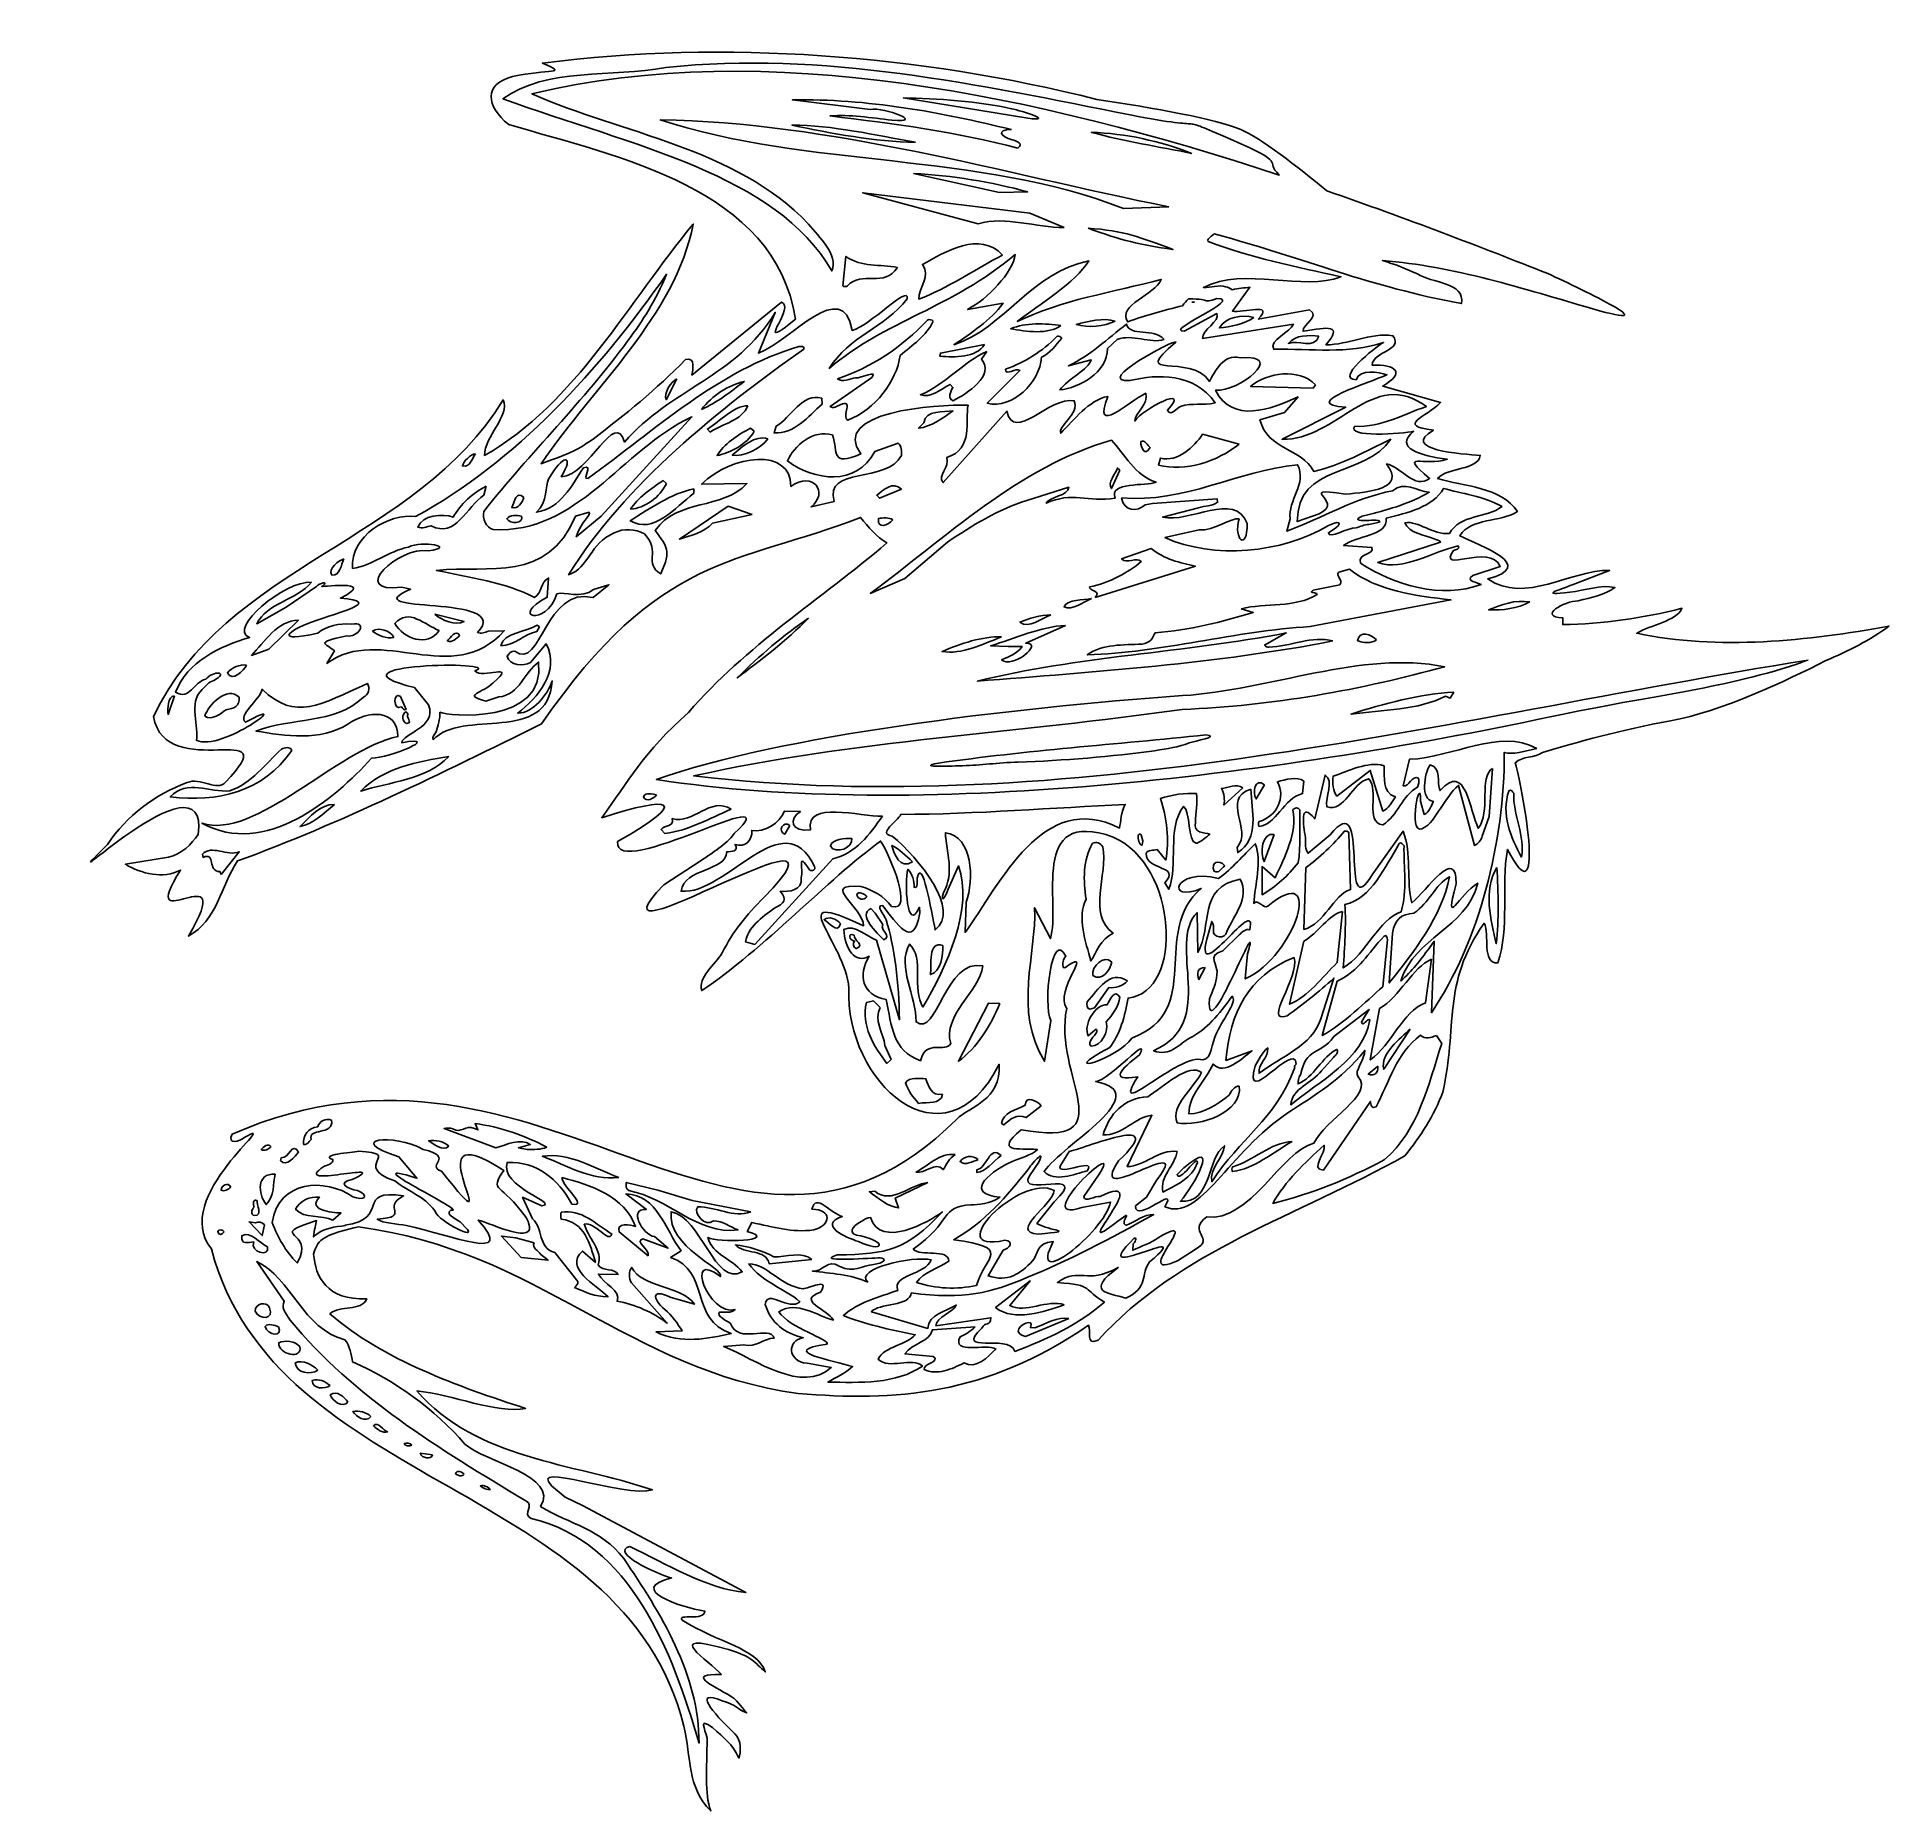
# Model space of a CAD drawing. Header units: centimetres. Extents: x -8.7 to 8.2, y -8.1 to 8.2.
import ezdxf

# ---------------------------------------------------------------- set-up
doc = ezdxf.new("R2010")
doc.units = ezdxf.units.CM
doc.header["$MEASUREMENT"] = 0
doc.layers.add('Ebene 1', color=7, linetype='Continuous')

msp = doc.modelspace()

# ---------------------------------------------------------------- linework, layer by layer
at = {"layer": 'Ebene 1'}
for points, knots in [([(5.34938, 3.17951), (5.34938, 3.17951), (5.68466, 3.30905), (5.68466, 3.30905), (5.68466, 3.30905), (5.3316, 3.31413), (4.90742, 2.99409), (4.56706, 3.23031), (4.56706, 3.23031), (5.0268, 3.35223), (4.50864, 3.53003), (4.31052, 3.62655), (4.31052, 3.62655), (4.4172, 3.79165), (4.6839, 3.74847), (4.83884, 3.84753), (4.83884, 3.84753), (4.69152, 4.07613), (4.34608, 4.07613), (4.10732, 4.15233), (4.10732, 4.15233), (4.20384, 4.25901), (4.47308, 4.22091), (4.49848, 4.36315), (4.49848, 4.36315), (4.33846, 4.37331), (3.75172, 4.41395), (4.06922, 4.59429), (4.06922, 4.59429), (3.7187, 4.64001), (4.00318, 4.70859), (4.13526, 4.84829), (4.13526, 4.84829), (4.13526, 4.84829), (3.6044, 4.99815), (3.6044, 4.99815), (3.6044, 4.99815), (3.8203, 5.12261), (3.72378, 5.19627), (3.50788, 5.19119), (3.50788, 5.19119), (3.5155, 5.31819), (3.79744, 5.32327), (3.69838, 5.46043), (3.69838, 5.46043), (3.48502, 5.49091), (3.29198, 5.37661), (3.0837, 5.37661), (3.0837, 5.37661), (3.24626, 5.56457), (3.10402, 5.53917), (2.87542, 5.50107), (2.87542, 5.50107), (2.8678, 5.56965), (3.03544, 5.63315), (2.93384, 5.69665), (2.93384, 5.69665), (2.93384, 5.69665), (2.46394, 5.61283), (2.46394, 5.61283), (2.46394, 5.61283), (2.61634, 5.77285), (2.3217, 5.66363), (2.22772, 5.68649), (2.22772, 5.68649), (2.22772, 5.68649), (2.38774, 5.90493), (2.38774, 5.90493), (2.38774, 5.90493), (2.3344, 5.89985), (2.28106, 5.89223), (2.22518, 5.88207), (2.22518, 5.88207), (2.19724, 5.90239), (2.1439, 5.92525), (2.06262, 5.91255), (2.06262, 5.91255), (2.0296, 5.90493), (1.99658, 5.90239), (1.96102, 5.90239), (1.96102, 5.90239), (2.33186, 6.09797), (2.88558, 5.86175), (3.22086, 6.00145), (3.22086, 6.00145), (2.81954, 6.08781), (2.39028, 6.17671), (2.0042, 6.32403), (2.0042, 6.32403), (1.99404, 6.35451), (2.0423, 6.37483), (2.06008, 6.39515), (2.06008, 6.39515), (2.92114, 6.15893), (3.47486, 5.91255), (4.32576, 5.75507), (4.32576, 5.75507), (4.36386, 5.95319), (4.04382, 5.94303), (3.92444, 6.02685), (3.92444, 6.02685), (3.81776, 6.07257), (3.71108, 6.11829), (3.60186, 6.14877), (3.60186, 6.14877), (4.2521, 6.10051), (4.89726, 5.88969), (5.52972, 5.70681), (5.52972, 5.70681), (6.25362, 5.49599), (5.44844, 5.87445), (5.11824, 6.02939), (5.11824, 6.02939), (4.50356, 6.27323), (3.81776, 6.53739), (3.09132, 6.78885), (3.09132, 6.78885), (2.82462, 7.00983), (2.48426, 7.27399), (2.30392, 7.35019), (2.30392, 7.35019), (2.0677, 7.44925), (1.51144, 7.54577), (0.98566, 7.62705), (0.98566, 7.62705), (-0.64501, 8.03599), (-2.42301, 8.17315), (-4.09687, 7.95979), (-4.09687, 7.95979), (-3.84033, 7.84803), (-4.04861, 7.91153), (-4.37119, 7.83533), (-4.37119, 7.83533), (-4.63535, 7.76929), (-4.61757, 7.56609), (-4.40675, 7.39591), (-4.40675, 7.39591), (-3.40599, 7.10127), (-1.96581, 6.81425), (-1.77785, 5.61283), (-1.77785, 5.61283), (-1.77785, 5.61283), (-1.88199, 5.52901), (-1.88199, 5.52901), (-1.88199, 5.52901), (-2.10805, 5.37153), (-1.77785, 5.72459), (-1.90739, 5.76777), (-1.90739, 5.76777), (-1.90739, 5.76777), (-2.72781, 5.09975), (-2.72781, 5.09975), (-2.72781, 5.09975), (-2.72019, 5.14801), (-2.68971, 5.26485), (-2.78623, 5.24199), (-2.78623, 5.24199), (-3.05039, 4.97021), (-3.34249, 4.73399), (-3.63205, 4.51301), (-3.63205, 4.51301), (-3.67269, 4.48761), (-3.70571, 4.46475), (-3.73111, 4.44697), (-3.73111, 4.44697), (-3.81493, 4.39363), (-3.99273, 4.32759), (-4.10957, 4.28695), (-4.10957, 4.28695), (-3.62189, 5.00323), (-2.87767, 5.64331), (-2.71511, 6.48405), (-2.71511, 6.48405), (-3.29931, 5.78301), (-3.79207, 4.83813), (-4.62773, 4.36315), (-4.62773, 4.36315), (-4.63281, 4.53333), (-4.39151, 4.72637), (-4.45755, 4.87115), (-4.45755, 4.87115), (-5.24749, 3.57321), (-7.00771, 3.35477), (-7.66303, 1.96793), (-7.66303, 1.96793), (-7.54619, 1.34563), (-6.42097, 1.97555), (-7.00263, 1.36595), (-7.00263, 1.36595), (-7.08137, 1.27705), (-7.23377, 1.41675), (-7.35315, 1.36341), (-7.35315, 1.36341), (-7.64525, 1.25673), (-7.91195, 1.05861), (-8.08467, 0.79445), (-8.08467, 0.79445), (-8.72983, 0.15183), (-7.14487, 1.71393), (-7.25155, 0.88589), (-7.25155, 0.88589), (-7.31251, 0.80207), (-7.40649, 0.70301), (-7.52587, 0.68015), (-7.52587, 0.68015), (-7.52587, 0.68015), (-7.91957, 0.61411), (-7.91957, 0.61411), (-7.91957, 0.61411), (-7.77479, 0.52775), (-7.57413, 0.47695), (-7.41411, 0.56077), (-7.41411, 0.56077), (-7.84591, -0.12248), (-6.86547, 0.75889), (-7.34299, -0.04374), (-7.34299, -0.04374), (-7.07629, 0.09595), (-7.04581, 0.41599), (-6.89341, 0.64459), (-6.89341, 0.64459), (-5.93075, 0.99511), (-5.02905, 1.44723), (-4.10449, 1.90189), (-4.10449, 1.90189), (-3.01991, 3.47669), (-2.32141, 3.35223), (-1.18095, 3.79419), (-1.18095, 3.79419), (-1.10983, 3.70529), (-1.03363, 3.61639), (-0.93965, 3.56051), (-0.93965, 3.56051), (-1.54671, 3.04489), (-2.23505, 2.61563), (-2.75829, 2.00603), (-2.75829, 2.00603), (-3.16723, 1.64789), (-3.31455, 1.36849), (-3.55331, 1.04083), (-3.55331, 1.04083), (-2.91577, 1.24657), (-2.72781, 1.21101), (-3.40853, 0.82239), (-3.40853, 0.82239), (-3.45171, 0.44647), (-1.79309, 1.40659), (-2.33919, 0.89605), (-2.33919, 0.89605), (-2.41793, 0.78937), (-2.53477, 0.72587), (-2.64145, 0.64967), (-2.64145, 0.64967), (-2.64145, 0.64967), (-2.98435, 0.42615), (-2.98435, 0.42615), (-2.98435, 0.42615), (-3.80731, -0.4222), (-1.05649, 1.34309), (-2.06741, 0.30931), (-2.06741, 0.30931), (-2.22743, 0.14929), (-2.35443, -0.00056), (-2.44841, -0.19868), (-2.44841, -0.19868), (-2.51445, -0.30282), (-2.67701, -0.42728), (-2.63637, -0.54412), (-2.63637, -0.54412), (-2.06487, -0.15804), (-1.48575, 0.46933), (-0.99807, 0.82747), (-0.99807, 0.82747), (-0.90917, 0.69285), (-0.69073, 0.16707), (-0.89647, 0.22803), (-0.89647, 0.22803), (-0.96759, 0.32455), (-1.06665, 0.37535), (-1.17841, 0.41091), (-1.17841, 0.41091), (-1.55941, 0.44139), (-1.16063, 0.22549), (-1.15301, 0.05023), (-1.15301, 0.05023), (-1.92517, 0.41345), (-1.31811, -0.09454), (-1.28763, -0.52126), (-1.28763, -0.52126), (-1.33081, -1.37216), (-0.41641, -2.21544), (0.08904, -1.21976), (0.08904, -1.21976), (0.10682, -1.55504), (-0.17257, -1.59568), (-0.30211, -1.72522), (-0.30211, -1.72522), (-2.31887, -3.72928), (-4.07147, -0.6), (-6.94167, -1.85984), (-6.94167, -1.85984), (-6.99247, -1.96144), (-6.87309, -1.92842), (-6.82483, -1.88778), (-6.82483, -1.88778), (-6.46415, -1.68712), (-7.51571, -2.43642), (-7.13217, -2.9114), (-7.13217, -2.9114), (-6.54289, -5.1339), (-3.35265, -5.05262), (-2.80147, -7.28782), (-2.80147, -7.28782), (-2.73035, -7.57738), (-2.77607, -7.84154), (-2.55509, -8.06506), (-2.55509, -8.06506), (-2.61351, -7.89996), (-2.58811, -7.69168), (-2.58811, -7.39704), (-2.58811, -7.39704), (-2.60843, -7.3056), (-2.66939, -7.204), (-2.53985, -7.30052), (-2.53985, -7.30052), (-2.42809, -7.39958), (-2.35951, -7.4453), (-2.29601, -7.57992), (-2.29601, -7.57992), (-2.27823, -7.53166), (-2.27061, -7.41736), (-2.33411, -7.3564), (-2.33411, -7.3564), (-2.54493, -7.15828), (-2.72273, -6.94238), (-2.44841, -7.05414), (-2.44841, -7.05414), (-2.30871, -7.09732), (-2.31887, -7.13034), (-2.22489, -7.1659), (-2.22489, -7.1659), (-2.26299, -7.13542), (-2.29347, -7.06176), (-2.36713, -7.01604), (-2.36713, -7.01604), (-2.55255, -6.90428), (-2.78369, -6.80776), (-2.45603, -6.81284), (-2.45603, -6.81284), (-2.56525, -6.69346), (-3.03007, -6.4039), (-2.39253, -6.58424), (-2.39253, -6.58424), (-2.17409, -6.65028), (-2.15377, -6.70362), (-2.05471, -6.78998), (-2.05471, -6.78998), (-2.12837, -6.57154), (-2.48905, -6.52328), (-2.81671, -6.315), (-2.81671, -6.315), (-2.86751, -6.2515), (-2.61097, -6.3277), (-2.60843, -6.23372), (-2.60843, -6.23372), (-2.83195, -6.19816), (-3.33487, -6.03052), (-2.91323, -5.92892), (-2.91323, -5.92892), (-3.04531, -5.8959), (-3.48473, -5.69016), (-3.29677, -5.63936), (-3.29677, -5.63936), (-2.96149, -5.79938), (-2.60081, -6.02544), (-2.23251, -6.06354), (-2.23251, -6.06354), (-2.23251, -6.06354), (-3.73111, -5.26598), (-3.73111, -5.26598), (-3.73111, -5.26598), (-3.73111, -5.26598), (-3.88859, -5.18724), (-3.88859, -5.18724), (-3.88859, -5.18724), (-3.88859, -5.18724), (-4.01305, -5.0831), (-4.01305, -5.0831), (-4.01305, -5.0831), (-4.24165, -4.84942), (-3.33741, -5.1974), (-3.08849, -5.1212), (-3.08849, -5.1212), (-3.82509, -4.87228), (-4.70393, -4.8418), (-5.24749, -4.21442), (-5.24749, -4.21442), (-4.92999, -4.24236), (-4.51089, -4.42778), (-4.25181, -4.37444), (-4.25181, -4.37444), (-4.88173, -4.1687), (-5.54721, -3.93502), (-6.04505, -3.5083), (-6.04505, -3.5083), (-5.95615, -3.4194), (-5.75803, -3.49306), (-5.70723, -3.3686), (-5.70723, -3.3686), (-6.07299, -3.38638), (-6.17967, -3.1654), (-6.19491, -2.95966), (-6.19491, -2.95966), (-6.18221, -2.90632), (-6.15935, -2.85552), (-6.11363, -2.8225), (-6.11363, -2.8225), (-6.04251, -2.7717), (-5.89519, -2.7336), (-5.78343, -2.71074), (-5.78343, -2.71074), (-4.13751, -2.9241), (-3.30439, -4.029), (-1.75245, -4.23728), (-1.75245, -4.23728), (-0.87615, -4.31094), (-0.03287, -4.26014), (0.90692, -3.61244), (0.90692, -3.61244), (0.93994, -3.65308), (0.87136, -3.80548), (0.99582, -3.7496), (0.99582, -3.7496), (1.74258, -2.9241), (2.81954, -2.61422), (3.8076, -2.05796), (3.8076, -2.05796), (3.95238, -1.88016), (4.0743, -1.6922), (4.15558, -1.47376), (4.15558, -1.47376), (4.29274, -0.8794), (4.14288, -0.48062), (4.53404, 0.07309), (4.53404, 0.07309), (4.58992, -0.03104), (4.5061, -0.2952), (4.6585, -0.29012), (4.6585, -0.29012), (4.77026, 0.03245), (4.68898, 0.40583), (4.7474, 0.75127), (4.7474, 0.75127), (5.09284, 0.09087), (4.90742, 1.23641), (4.81852, 1.54375), (4.81852, 1.54375), (4.88456, 1.60979), (4.99886, 1.58693), (5.06998, 1.64027), (5.06998, 1.64027), (5.37986, 1.73171), (5.79388, 1.84855), (6.24346, 1.92983), (6.24346, 1.92983), (6.7032, 2.01365), (7.30518, 2.29559), (7.66586, 2.48101), (7.66586, 2.48101), (7.87414, 2.57245), (8.06972, 2.66389), (8.24498, 2.79851), (8.24498, 2.79851), (7.50584, 2.66135), (6.6778, 2.57499), (5.93358, 2.73247), (5.93358, 2.73247), (6.05804, 2.80867), (6.29934, 2.84423), (6.3476, 2.96107), (6.3476, 2.96107), (5.99454, 2.87217), (5.62116, 2.81629), (5.2554, 2.81121), (5.2554, 2.81121), (5.2554, 2.81121), (5.2554, 2.87471), (5.2554, 2.87471), (5.2554, 2.87471), (5.01918, 2.88233), (5.2681, 3.02965), (5.39764, 3.02965), (5.39764, 3.02965), (5.51194, 3.06013), (5.64148, 3.08299), (5.73292, 3.15157), (5.73292, 3.15157), (5.60338, 3.18205), (5.46114, 3.12363), (5.3189, 3.10839), (5.3189, 3.10839), (5.02934, 3.07537), (5.20968, 3.12363), (5.34938, 3.17951)], [0, 0, 0, 0, 0.00793651, 0.00793651, 0.00793651, 0.00793651, 0.01587302, 0.01587302, 0.01587302, 0.01587302, 0.02380952, 0.02380952, 0.02380952, 0.02380952, 0.03174603, 0.03174603, 0.03174603, 0.03174603, 0.03968254, 0.03968254, 0.03968254, 0.03968254, 0.04761905, 0.04761905, 0.04761905, 0.04761905, 0.05555556, 0.05555556, 0.05555556, 0.05555556, 0.06349206, 0.06349206, 0.06349206, 0.06349206, 0.07142857, 0.07142857, 0.07142857, 0.07142857, 0.07936508, 0.07936508, 0.07936508, 0.07936508, 0.08730159, 0.08730159, 0.08730159, 0.08730159, 0.0952381, 0.0952381, 0.0952381, 0.0952381, 0.1031746, 0.1031746, 0.1031746, 0.1031746, 0.11111111, 0.11111111, 0.11111111, 0.11111111, 0.11904762, 0.11904762, 0.11904762, 0.11904762, 0.12698413, 0.12698413, 0.12698413, 0.12698413, 0.13492063, 0.13492063, 0.13492063, 0.13492063, 0.14285714, 0.14285714, 0.14285714, 0.14285714, 0.15079365, 0.15079365, 0.15079365, 0.15079365, 0.15873016, 0.15873016, 0.15873016, 0.15873016, 0.16666667, 0.16666667, 0.16666667, 0.16666667, 0.17460317, 0.17460317, 0.17460317, 0.17460317, 0.18253968, 0.18253968, 0.18253968, 0.18253968, 0.19047619, 0.19047619, 0.19047619, 0.19047619, 0.1984127, 0.1984127, 0.1984127, 0.1984127, 0.20634921, 0.20634921, 0.20634921, 0.20634921, 0.21428571, 0.21428571, 0.21428571, 0.21428571, 0.22222222, 0.22222222, 0.22222222, 0.22222222, 0.23015873, 0.23015873, 0.23015873, 0.23015873, 0.23809524, 0.23809524, 0.23809524, 0.23809524, 0.24603175, 0.24603175, 0.24603175, 0.24603175, 0.25396825, 0.25396825, 0.25396825, 0.25396825, 0.26190476, 0.26190476, 0.26190476, 0.26190476, 0.26984127, 0.26984127, 0.26984127, 0.26984127, 0.27777778, 0.27777778, 0.27777778, 0.27777778, 0.28571429, 0.28571429, 0.28571429, 0.28571429, 0.29365079, 0.29365079, 0.29365079, 0.29365079, 0.3015873, 0.3015873, 0.3015873, 0.3015873, 0.30952381, 0.30952381, 0.30952381, 0.30952381, 0.31746032, 0.31746032, 0.31746032, 0.31746032, 0.32539683, 0.32539683, 0.32539683, 0.32539683, 0.33333333, 0.33333333, 0.33333333, 0.33333333, 0.34126984, 0.34126984, 0.34126984, 0.34126984, 0.34920635, 0.34920635, 0.34920635, 0.34920635, 0.35714286, 0.35714286, 0.35714286, 0.35714286, 0.36507937, 0.36507937, 0.36507937, 0.36507937, 0.37301587, 0.37301587, 0.37301587, 0.37301587, 0.38095238, 0.38095238, 0.38095238, 0.38095238, 0.38888889, 0.38888889, 0.38888889, 0.38888889, 0.3968254, 0.3968254, 0.3968254, 0.3968254, 0.4047619, 0.4047619, 0.4047619, 0.4047619, 0.41269841, 0.41269841, 0.41269841, 0.41269841, 0.42063492, 0.42063492, 0.42063492, 0.42063492, 0.42857143, 0.42857143, 0.42857143, 0.42857143, 0.43650794, 0.43650794, 0.43650794, 0.43650794, 0.44444444, 0.44444444, 0.44444444, 0.44444444, 0.45238095, 0.45238095, 0.45238095, 0.45238095, 0.46031746, 0.46031746, 0.46031746, 0.46031746, 0.46825397, 0.46825397, 0.46825397, 0.46825397, 0.47619048, 0.47619048, 0.47619048, 0.47619048, 0.48412698, 0.48412698, 0.48412698, 0.48412698, 0.49206349, 0.49206349, 0.49206349, 0.49206349, 0.5, 0.5, 0.5, 0.5, 0.50793651, 0.50793651, 0.50793651, 0.50793651, 0.51587302, 0.51587302, 0.51587302, 0.51587302, 0.52380952, 0.52380952, 0.52380952, 0.52380952, 0.53174603, 0.53174603, 0.53174603, 0.53174603, 0.53968254, 0.53968254, 0.53968254, 0.53968254, 0.54761905, 0.54761905, 0.54761905, 0.54761905, 0.55555556, 0.55555556, 0.55555556, 0.55555556, 0.56349206, 0.56349206, 0.56349206, 0.56349206, 0.57142857, 0.57142857, 0.57142857, 0.57142857, 0.57936508, 0.57936508, 0.57936508, 0.57936508, 0.58730159, 0.58730159, 0.58730159, 0.58730159, 0.5952381, 0.5952381, 0.5952381, 0.5952381, 0.6031746, 0.6031746, 0.6031746, 0.6031746, 0.61111111, 0.61111111, 0.61111111, 0.61111111, 0.61904762, 0.61904762, 0.61904762, 0.61904762, 0.62698413, 0.62698413, 0.62698413, 0.62698413, 0.63492063, 0.63492063, 0.63492063, 0.63492063, 0.64285714, 0.64285714, 0.64285714, 0.64285714, 0.65079365, 0.65079365, 0.65079365, 0.65079365, 0.65873016, 0.65873016, 0.65873016, 0.65873016, 0.66666667, 0.66666667, 0.66666667, 0.66666667, 0.67460317, 0.67460317, 0.67460317, 0.67460317, 0.68253968, 0.68253968, 0.68253968, 0.68253968, 0.69047619, 0.69047619, 0.69047619, 0.69047619, 0.6984127, 0.6984127, 0.6984127, 0.6984127, 0.70634921, 0.70634921, 0.70634921, 0.70634921, 0.71428571, 0.71428571, 0.71428571, 0.71428571, 0.72222222, 0.72222222, 0.72222222, 0.72222222, 0.73015873, 0.73015873, 0.73015873, 0.73015873, 0.73809524, 0.73809524, 0.73809524, 0.73809524, 0.74603175, 0.74603175, 0.74603175, 0.74603175, 0.75396825, 0.75396825, 0.75396825, 0.75396825, 0.76190476, 0.76190476, 0.76190476, 0.76190476, 0.76984127, 0.76984127, 0.76984127, 0.76984127, 0.77777778, 0.77777778, 0.77777778, 0.77777778, 0.78571429, 0.78571429, 0.78571429, 0.78571429, 0.79365079, 0.79365079, 0.79365079, 0.79365079, 0.8015873, 0.8015873, 0.8015873, 0.8015873, 0.80952381, 0.80952381, 0.80952381, 0.80952381, 0.81746032, 0.81746032, 0.81746032, 0.81746032, 0.82539683, 0.82539683, 0.82539683, 0.82539683, 0.83333333, 0.83333333, 0.83333333, 0.83333333, 0.84126984, 0.84126984, 0.84126984, 0.84126984, 0.84920635, 0.84920635, 0.84920635, 0.84920635, 0.85714286, 0.85714286, 0.85714286, 0.85714286, 0.86507937, 0.86507937, 0.86507937, 0.86507937, 0.87301587, 0.87301587, 0.87301587, 0.87301587, 0.88095238, 0.88095238, 0.88095238, 0.88095238, 0.88888889, 0.88888889, 0.88888889, 0.88888889, 0.8968254, 0.8968254, 0.8968254, 0.8968254, 0.9047619, 0.9047619, 0.9047619, 0.9047619, 0.91269841, 0.91269841, 0.91269841, 0.91269841, 0.92063492, 0.92063492, 0.92063492, 0.92063492, 0.92857143, 0.92857143, 0.92857143, 0.92857143, 0.93650794, 0.93650794, 0.93650794, 0.93650794, 0.94444444, 0.94444444, 0.94444444, 0.94444444, 0.95238095, 0.95238095, 0.95238095, 0.95238095, 0.96031746, 0.96031746, 0.96031746, 0.96031746, 0.96825397, 0.96825397, 0.96825397, 0.96825397, 0.97619048, 0.97619048, 0.97619048, 0.97619048, 0.98412698, 0.98412698, 0.98412698, 0.98412698, 0.99206349, 0.99206349, 0.99206349, 0.99206349, 1, 1, 1, 1]), ([(1.19648, 4.22853), (1.19648, 4.22853), (1.17362, 4.24631), (1.17362, 4.24631), (1.17362, 4.24631), (1.1533, 4.19297), (1.07964, 4.11169), (1.11774, 4.05835), (1.11774, 4.05835), (1.11774, 4.05835), (1.19648, 4.22853), (1.19648, 4.22853)], [0, 0, 0, 0, 0.33333333, 0.33333333, 0.33333333, 0.33333333, 0.66666667, 0.66666667, 0.66666667, 0.66666667, 1, 1, 1, 1]), ([(-4.61249, 4.08121), (-4.72679, 4.02533), (-4.85379, 3.91357), (-4.91475, 3.79673), (-4.91475, 3.79673), (-5.01635, 3.83229), (-5.19415, 3.81705), (-5.23987, 3.70529), (-5.23987, 3.70529), (-5.20177, 3.69005), (-5.15605, 3.70783), (-5.11795, 3.71799), (-5.11795, 3.71799), (-4.89443, 3.59861), (-4.78775, 3.89579), (-4.63535, 3.99739), (-4.63535, 3.99739), (-4.63535, 3.99739), (-4.61249, 4.08121), (-4.61249, 4.08121)], [0, 0, 0, 0, 0.2, 0.2, 0.2, 0.2, 0.4, 0.4, 0.4, 0.4, 0.6, 0.6, 0.6, 0.6, 0.8, 0.8, 0.8, 0.8, 1, 1, 1, 1]), ([(-6.33461, 2.85185), (-6.52257, 2.85185), (-6.64957, 2.64865), (-6.76387, 2.52927), (-6.76387, 2.52927), (-6.76387, 2.52927), (-6.60385, 2.58515), (-6.60385, 2.58515), (-6.60385, 2.58515), (-6.60385, 2.58515), (-6.33461, 2.85185), (-6.33461, 2.85185)], [0, 0, 0, 0, 0.33333333, 0.33333333, 0.33333333, 0.33333333, 0.66666667, 0.66666667, 0.66666667, 0.66666667, 1, 1, 1, 1]), ([(-4.12481, 2.79089), (-4.12481, 2.79089), (-4.14513, 2.80613), (-4.14513, 2.80613), (-4.14513, 2.80613), (-4.24673, 2.73755), (-4.44993, 2.74517), (-4.47787, 2.61817), (-4.47787, 2.61817), (-4.35341, 2.61309), (-4.25689, 2.73247), (-4.14767, 2.74771), (-4.14767, 2.74771), (-4.14767, 2.74771), (-4.12481, 2.79089), (-4.12481, 2.79089)], [0, 0, 0, 0, 0.25, 0.25, 0.25, 0.25, 0.5, 0.5, 0.5, 0.5, 0.75, 0.75, 0.75, 0.75, 1, 1, 1, 1]), ([(-6.80959, 2.44037), (-6.87055, 2.45053), (-6.94421, 2.41751), (-6.98485, 2.36925), (-6.98485, 2.36925), (-6.93913, 2.28289), (-6.83499, 2.38957), (-6.80959, 2.44037)], [0, 0, 0, 0, 0.5, 0.5, 0.5, 0.5, 1, 1, 1, 1]), ([(-6.87817, 2.14573), (-6.98231, 2.25495), (-7.16773, 2.07207), (-7.19059, 1.97301), (-7.19059, 1.97301), (-7.12709, 1.92729), (-7.04835, 1.99587), (-6.99755, 2.03143), (-6.99755, 2.03143), (-6.92897, 2.03905), (-6.86801, 2.06445), (-6.87817, 2.14573)], [0, 0, 0, 0, 0.33333333, 0.33333333, 0.33333333, 0.33333333, 0.66666667, 0.66666667, 0.66666667, 0.66666667, 1, 1, 1, 1]), ([(-5.39735, 2.15335), (-5.46593, 2.20669), (-5.46847, 2.01365), (-5.38973, 2.05683), (-5.38973, 2.05683), (-5.37957, 2.04921), (-5.36687, 2.02127), (-5.34655, 2.03397), (-5.34655, 2.03397), (-5.34655, 2.03397), (-5.39735, 2.15335), (-5.39735, 2.15335)], [0, 0, 0, 0, 0.33333333, 0.33333333, 0.33333333, 0.33333333, 0.66666667, 0.66666667, 0.66666667, 0.66666667, 1, 1, 1, 1]), ([(-5.32877, 1.99333), (-5.32877, 1.99333), (-5.34909, 2.01111), (-5.34909, 2.01111), (-5.34909, 2.01111), (-5.39227, 1.99079), (-5.38465, 1.91713), (-5.33893, 1.90443), (-5.33893, 1.90443), (-5.28051, 1.91967), (-5.35671, 1.96031), (-5.32877, 1.99333)], [0, 0, 0, 0, 0.33333333, 0.33333333, 0.33333333, 0.33333333, 0.66666667, 0.66666667, 0.66666667, 0.66666667, 1, 1, 1, 1]), ([(4.61024, 1.49295), (4.48324, 1.41675), (4.59754, 1.09163), (4.4807, 0.94431), (4.4807, 0.94431), (4.39942, 1.10687), (4.37148, 1.55899), (4.13018, 1.28975), (4.13018, 1.28975), (4.09462, 1.36087), (4.1505, 1.49803), (4.03874, 1.52597), (4.03874, 1.52597), (3.9854, 1.44723), (3.9473, 1.20339), (4.06922, 1.19069), (4.06922, 1.19069), (4.04636, 1.14751), (4.0362, 1.09417), (3.9854, 1.07131), (3.9854, 1.07131), (3.9854, 1.07131), (3.95238, 1.19323), (3.95238, 1.19323), (3.95238, 1.19323), (3.95492, 1.46247), (3.83046, 0.89351), (3.96254, 0.93923), (3.96254, 0.93923), (4.04636, 0.96971), (4.08192, 1.06115), (4.13526, 1.12465), (4.13526, 1.12465), (4.18606, 1.19831), (4.2267, 1.27959), (4.30036, 1.33801), (4.30036, 1.33801), (4.30036, 1.33801), (4.44514, 0.78683), (4.44514, 0.78683), (4.44514, 0.78683), (4.4807, 0.80207), (4.5061, 0.83509), (4.51626, 0.87319), (4.51626, 0.87319), (4.51626, 0.87319), (4.57976, 1.05099), (4.57976, 1.05099), (4.57976, 1.05099), (4.57976, 1.05099), (4.61024, 1.49295), (4.61024, 1.49295)], [0, 0, 0, 0, 0.07692308, 0.07692308, 0.07692308, 0.07692308, 0.15384615, 0.15384615, 0.15384615, 0.15384615, 0.23076923, 0.23076923, 0.23076923, 0.23076923, 0.30769231, 0.30769231, 0.30769231, 0.30769231, 0.38461538, 0.38461538, 0.38461538, 0.38461538, 0.46153846, 0.46153846, 0.46153846, 0.46153846, 0.53846154, 0.53846154, 0.53846154, 0.53846154, 0.61538462, 0.61538462, 0.61538462, 0.61538462, 0.69230769, 0.69230769, 0.69230769, 0.69230769, 0.76923077, 0.76923077, 0.76923077, 0.76923077, 0.84615385, 0.84615385, 0.84615385, 0.84615385, 0.92307692, 0.92307692, 0.92307692, 0.92307692, 1, 1, 1, 1]), ([(-1.82865, 0.96971), (-1.88707, 1.02051), (-1.95057, 0.91637), (-1.87437, 0.89097), (-1.87437, 0.89097), (-1.87437, 0.89097), (-1.82865, 0.96971), (-1.82865, 0.96971)], [0, 0, 0, 0, 0.5, 0.5, 0.5, 0.5, 1, 1, 1, 1]), ([(-1.26223, 0.85033), (-1.32573, 0.85287), (-1.44257, 0.84779), (-1.45781, 0.78175), (-1.45781, 0.78175), (-1.40955, 0.69793), (-1.24699, 0.76905), (-1.26223, 0.85033)], [0, 0, 0, 0, 0.5, 0.5, 0.5, 0.5, 1, 1, 1, 1]), ([(1.039, 0.77413), (1.01868, 0.80715), (0.98058, 0.82493), (0.94502, 0.80715), (0.94502, 0.80715), (0.85612, 0.65729), (0.85866, 0.46171), (0.8866, 0.29407), (0.8866, 0.29407), (0.80024, 0.12643), (0.88152, -0.09454), (0.92978, -0.27234), (0.92978, -0.27234), (0.9755, -0.19868), (1.02122, -0.06914), (1.13298, -0.01834), (1.13298, -0.01834), (0.89676, 0.15691), (1.08726, 0.51759), (1.039, 0.77413)], [0, 0, 0, 0, 0.2, 0.2, 0.2, 0.2, 0.4, 0.4, 0.4, 0.4, 0.6, 0.6, 0.6, 0.6, 0.8, 0.8, 0.8, 0.8, 1, 1, 1, 1]), ([(-1.23937, -0.03612), (-1.30541, -0.00564), (-1.28509, -0.08692), (-1.23683, -0.08946), (-1.23683, -0.08946), (-1.25461, -0.10978), (-1.25207, -0.14788), (-1.22159, -0.15804), (-1.22159, -0.15804), (-1.13269, -0.12502), (-1.24953, -0.08184), (-1.23937, -0.03612)], [0, 0, 0, 0, 0.33333333, 0.33333333, 0.33333333, 0.33333333, 0.66666667, 0.66666667, 0.66666667, 0.66666667, 1, 1, 1, 1]), ([(-0.42657, -0.1301), (-0.56627, -0.08184), (-0.53071, -0.31552), (-0.54087, -0.3968), (-0.54087, -0.3968), (-0.44181, -0.36886), (-0.42403, -0.21646), (-0.42657, -0.1301)], [0, 0, 0, 0, 0.5, 0.5, 0.5, 0.5, 1, 1, 1, 1]), ([(1.12028, -0.2825), (1.04916, -0.2063), (0.93232, -0.32568), (0.94756, -0.40442), (0.94756, -0.40442), (1.02884, -0.46538), (1.11012, -0.35616), (1.12028, -0.2825)], [0, 0, 0, 0, 0.5, 0.5, 0.5, 0.5, 1, 1, 1, 1]), ([(1.26506, -0.45522), (1.09742, -0.34854), (1.0009, -0.5365), (0.89422, -0.64572), (0.89422, -0.64572), (0.89422, -0.67366), (0.8866, -0.70668), (0.91962, -0.7143), (0.91962, -0.7143), (0.91962, -0.7143), (0.9628, -0.7016), (0.9628, -0.7016), (0.9628, -0.7016), (0.9628, -0.7016), (1.09488, -0.51618), (1.09488, -0.51618), (1.09488, -0.51618), (1.15584, -0.52126), (1.2168, -0.50602), (1.26506, -0.45522)], [0, 0, 0, 0, 0.2, 0.2, 0.2, 0.2, 0.4, 0.4, 0.4, 0.4, 0.6, 0.6, 0.6, 0.6, 0.8, 0.8, 0.8, 0.8, 1, 1, 1, 1]), ([(1.19648, -0.60254), (1.1406, -0.5238), (1.10504, -0.63302), (1.07964, -0.67366), (1.07964, -0.67366), (0.95772, -0.66858), (0.8612, -0.86924), (0.90438, -0.95814), (0.90438, -0.95814), (0.90438, -0.95814), (0.96788, -0.90226), (0.96788, -0.90226), (0.96788, -0.90226), (0.98566, -0.88448), (0.98566, -0.91496), (0.98312, -0.92258), (0.98312, -0.92258), (0.96788, -0.96322), (0.88914, -1.01402), (0.93232, -1.05466), (0.93232, -1.05466), (1.02884, -1.05466), (1.09488, -0.9175), (1.06948, -0.83114), (1.06948, -0.83114), (1.1279, -0.7651), (1.18378, -0.69144), (1.19648, -0.60254)], [0, 0, 0, 0, 0.14285714, 0.14285714, 0.14285714, 0.14285714, 0.28571429, 0.28571429, 0.28571429, 0.28571429, 0.42857143, 0.42857143, 0.42857143, 0.42857143, 0.57142857, 0.57142857, 0.57142857, 0.57142857, 0.71428571, 0.71428571, 0.71428571, 0.71428571, 0.85714286, 0.85714286, 0.85714286, 0.85714286, 1, 1, 1, 1]), ([(2.77382, -1.92842), (2.57316, -1.93604), (2.41822, -2.10622), (2.23026, -2.15956), (2.23026, -2.15956), (2.2201, -2.17226), (2.2201, -2.19004), (2.22772, -2.20274), (2.22772, -2.20274), (2.42838, -2.17988), (2.59856, -2.02494), (2.77382, -1.92842)], [0, 0, 0, 0, 0.33333333, 0.33333333, 0.33333333, 0.33333333, 0.66666667, 0.66666667, 0.66666667, 0.66666667, 1, 1, 1, 1]), ([(-1.62799, -3.01046), (-1.72451, -2.92664), (-1.86421, -2.99014), (-1.97597, -2.98506), (-1.97597, -2.98506), (-2.08011, -2.92918), (-2.21219, -2.886), (-2.32903, -2.87584), (-2.32903, -2.87584), (-2.25029, -2.96474), (-2.04455, -2.90886), (-2.01915, -3.04856), (-2.01915, -3.04856), (-2.01915, -3.04856), (-1.62799, -3.01046), (-1.62799, -3.01046)], [0, 0, 0, 0, 0.25, 0.25, 0.25, 0.25, 0.5, 0.5, 0.5, 0.5, 0.75, 0.75, 0.75, 0.75, 1, 1, 1, 1]), ([(0.68594, -3.42448), (0.531, -3.37114), (0.3278, -3.50576), (0.18556, -3.4321), (0.18556, -3.4321), (0.18556, -3.4321), (0.37352, -3.20604), (0.37352, -3.20604), (0.37352, -3.20604), (0.37352, -3.20604), (0.05602, -3.44988), (0.05602, -3.44988), (0.05602, -3.44988), (0.22874, -3.5845), (0.50306, -3.48544), (0.68594, -3.42448)], [0, 0, 0, 0, 0.25, 0.25, 0.25, 0.25, 0.5, 0.5, 0.5, 0.5, 0.75, 0.75, 0.75, 0.75, 1, 1, 1, 1]), ([(0.72658, -3.55148), (0.63006, -3.52608), (0.51576, -3.60228), (0.4167, -3.6353), (0.4167, -3.6353), (0.4167, -3.6353), (0.37606, -3.63276), (0.37606, -3.63276), (0.37606, -3.63276), (0.41924, -3.54132), (0.25668, -3.60736), (0.2643, -3.66832), (0.2643, -3.66832), (0.27446, -3.70134), (0.30494, -3.70388), (0.33034, -3.71658), (0.33034, -3.71658), (0.33034, -3.71658), (0.72658, -3.55148), (0.72658, -3.55148)], [0, 0, 0, 0, 0.2, 0.2, 0.2, 0.2, 0.4, 0.4, 0.4, 0.4, 0.6, 0.6, 0.6, 0.6, 0.8, 0.8, 0.8, 0.8, 1, 1, 1, 1])]:
    msp.add_open_spline(points, degree=3, knots=knots, dxfattribs=at)
at = {"layer": 'Ebene 1', "color": 7}
for points, knots in [([(2.20994, 7.26129), (2.75858, 7.02761), (2.50458, 7.07587), (2.65698, 6.93363), (2.65698, 6.93363), (0.46496, 7.65499), (-2.04709, 8.19855), (-4.19339, 7.67785), (-4.19339, 7.67785), (-3.37043, 7.30955), (-2.33665, 7.19271), (-1.65847, 6.48405), (-1.65847, 6.48405), (-1.56449, 6.36467), (-1.38161, 6.20465), (-1.44511, 6.05479), (-1.44511, 6.05479), (-1.95565, 6.94125), (-3.27137, 7.20033), (-4.46009, 7.63213), (-4.46009, 7.63213), (-4.06131, 7.92169), (-3.45679, 7.82771), (-2.96657, 7.91915), (-2.96657, 7.91915), (-1.53655, 8.07409), (-0.09129, 7.75913), (1.29046, 7.48481), (1.29046, 7.48481), (2.09564, 7.32479), (1.6613, 7.49751), (2.20994, 7.26129)], [0, 0, 0, 0, 0.125, 0.125, 0.125, 0.125, 0.25, 0.25, 0.25, 0.25, 0.375, 0.375, 0.375, 0.375, 0.5, 0.5, 0.5, 0.5, 0.625, 0.625, 0.625, 0.625, 0.75, 0.75, 0.75, 0.75, 0.875, 0.875, 0.875, 0.875, 1, 1, 1, 1]), ([(0.35066, 7.45433), (0.6072, 7.42385), (0.29732, 7.52037), (0.20334, 7.54069), (0.20334, 7.54069), (-0.07859, 7.60419), (-0.49769, 7.63975), (-0.78979, 7.63975), (-0.78979, 7.63975), (-0.78979, 7.63975), (0.35066, 7.45433), (0.35066, 7.45433)], [0, 0, 0, 0, 0.33333333, 0.33333333, 0.33333333, 0.33333333, 0.66666667, 0.66666667, 0.66666667, 0.66666667, 1, 1, 1, 1]), ([(0.2008, 7.35019), (-0.44181, 7.51021), (-1.12507, 7.63467), (-1.80579, 7.62197), (-1.80579, 7.62197), (-1.80579, 7.62197), (-1.09459, 7.53561), (-1.09459, 7.53561), (-1.09459, 7.53561), (-0.95743, 7.55847), (-0.57897, 7.40607), (-0.89393, 7.43655), (-0.89393, 7.43655), (-1.07681, 7.45687), (-1.28763, 7.48989), (-1.46035, 7.47465), (-1.46035, 7.47465), (-0.88123, 7.40607), (-0.29449, 7.32733), (0.25922, 7.18001), (0.25922, 7.18001), (0.32272, 7.21811), (0.24398, 7.24859), (0.20842, 7.25621), (0.20842, 7.25621), (0.10174, 7.28669), (0.05856, 7.34765), (0.2008, 7.35019)], [0, 0, 0, 0, 0.14285714, 0.14285714, 0.14285714, 0.14285714, 0.28571429, 0.28571429, 0.28571429, 0.28571429, 0.42857143, 0.42857143, 0.42857143, 0.42857143, 0.57142857, 0.57142857, 0.57142857, 0.57142857, 0.71428571, 0.71428571, 0.71428571, 0.71428571, 0.85714286, 0.85714286, 0.85714286, 0.85714286, 1, 1, 1, 1]), ([(1.64352, 6.64153), (0.1119, 6.95141), (-1.45273, 7.41623), (-3.01737, 7.43909), (-3.01737, 7.43909), (-1.66101, 6.99459), (-0.10907, 7.14953), (1.2295, 6.62629), (1.2295, 6.62629), (1.2295, 6.62629), (1.64352, 6.64153), (1.64352, 6.64153)], [0, 0, 0, 0, 0.33333333, 0.33333333, 0.33333333, 0.33333333, 0.66666667, 0.66666667, 0.66666667, 0.66666667, 1, 1, 1, 1]), ([(-0.67803, 7.23335), (-1.04379, 7.29939), (-1.44511, 7.39083), (-1.81087, 7.39083), (-1.81087, 7.39083), (-1.44511, 7.31209), (-1.05141, 7.24097), (-0.67803, 7.23335)], [0, 0, 0, 0, 0.5, 0.5, 0.5, 0.5, 1, 1, 1, 1]), ([(1.85434, 7.13175), (1.5597, 7.24605), (1.24728, 7.31463), (0.93486, 7.32479), (0.93486, 7.32479), (1.23204, 7.24351), (1.55462, 7.19271), (1.85434, 7.13175)], [0, 0, 0, 0, 0.5, 0.5, 0.5, 0.5, 1, 1, 1, 1]), ([(-0.69581, 6.94887), (-0.69581, 6.94887), (0.09158, 6.77361), (0.09158, 6.77361), (0.09158, 6.77361), (0.09158, 6.77361), (0.35066, 6.77869), (0.35066, 6.77869), (0.35066, 6.77869), (0.02046, 6.87013), (-0.34275, 6.92855), (-0.69581, 6.94887)], [0, 0, 0, 0, 0.33333333, 0.33333333, 0.33333333, 0.33333333, 0.66666667, 0.66666667, 0.66666667, 0.66666667, 1, 1, 1, 1]), ([(0.68594, 6.45103), (0.68594, 6.45103), (0.37098, 6.58311), (0.37098, 6.58311), (0.37098, 6.58311), (0.37098, 6.58311), (-1.16063, 6.77107), (-1.16063, 6.77107), (-1.16063, 6.77107), (-1.16063, 6.77107), (-0.10399, 6.48659), (-0.10399, 6.48659), (-0.10399, 6.48659), (0.15254, 6.56025), (0.42686, 6.45103), (0.68594, 6.45103)], [0, 0, 0, 0, 0.25, 0.25, 0.25, 0.25, 0.5, 0.5, 0.5, 0.5, 0.75, 0.75, 0.75, 0.75, 1, 1, 1, 1]), ([(0.11952, 6.19957), (-0.08875, 6.42563), (-0.40625, 6.23005), (-0.61453, 6.11321), (-0.61453, 6.11321), (-0.53325, 6.00653), (-0.65009, 5.90239), (-0.64755, 5.79571), (-0.64755, 5.79571), (-0.38593, 5.89477), (-0.13193, 6.06749), (0.11952, 6.19957)], [0, 0, 0, 0, 0.33333333, 0.33333333, 0.33333333, 0.33333333, 0.66666667, 0.66666667, 0.66666667, 0.66666667, 1, 1, 1, 1]), ([(0.90438, 6.44595), (1.21172, 6.33419), (1.37682, 6.29355), (1.68162, 6.25037), (1.68162, 6.25037), (1.38444, 6.36213), (1.23458, 6.42309), (0.90438, 6.44595)], [0, 0, 0, 0, 0.5, 0.5, 0.5, 0.5, 1, 1, 1, 1]), ([(1.82386, 5.79825), (2.05754, 5.79825), (1.93562, 5.75253), (2.08548, 5.80079), (2.08548, 5.80079), (2.33948, 5.80333), (1.5851, 5.49853), (1.78576, 5.50107), (1.78576, 5.50107), (1.78576, 5.50107), (1.9026, 5.56711), (1.9026, 5.56711), (1.9026, 5.56711), (1.9026, 5.56711), (2.08548, 5.66363), (2.08548, 5.66363), (2.08548, 5.66363), (2.11596, 5.59251), (1.94578, 5.51377), (1.9534, 5.43503), (1.9534, 5.43503), (1.9534, 5.43503), (2.78652, 5.56711), (2.78652, 5.56711), (2.78652, 5.56711), (2.76366, 5.49091), (2.55284, 5.41979), (2.60618, 5.33597), (2.60618, 5.33597), (2.9567, 5.34359), (3.27674, 5.28771), (3.61202, 5.39947), (3.61202, 5.39947), (3.53328, 5.35121), (3.16244, 5.05911), (3.36056, 5.05657), (3.36056, 5.05657), (3.39866, 5.16071), (3.5663, 5.12515), (3.6425, 5.10229), (3.6425, 5.10229), (3.4901, 5.03117), (2.81954, 4.83051), (3.26658, 4.80511), (3.26658, 4.80511), (3.26658, 4.80511), (2.68238, 4.51047), (2.68238, 4.51047), (2.68238, 4.51047), (3.17768, 4.49269), (3.5155, 5.18103), (4.00572, 4.81019), (4.00572, 4.81019), (3.7949, 4.74161), (3.5917, 4.61715), (3.3504, 4.62985), (3.3504, 4.62985), (3.25896, 4.52317), (3.78982, 4.56127), (3.88888, 4.58413), (3.88888, 4.58413), (3.70092, 4.42919), (3.95238, 4.36061), (4.19622, 4.32759), (4.19622, 4.32759), (3.99048, 4.25901), (3.73394, 4.40379), (4.03366, 4.15233), (4.03366, 4.15233), (3.89904, 4.04311), (3.77204, 4.26409), (3.63996, 4.28441), (3.63996, 4.28441), (3.82284, 4.05327), (3.4774, 4.02787), (3.26404, 4.00755), (3.26404, 4.00755), (2.75604, 4.08629), (3.34024, 3.91865), (2.96178, 3.80689), (2.96178, 3.80689), (2.96178, 3.80689), (2.82208, 3.75609), (2.82208, 3.75609), (2.82208, 3.75609), (2.81954, 4.29711), (3.44438, 4.15741), (3.67806, 4.51047), (3.67806, 4.51047), (3.45708, 4.40633), (3.2234, 4.27171), (2.97194, 4.21583), (2.97194, 4.21583), (2.86018, 4.43427), (2.5503, 4.40887), (2.47918, 4.68827), (2.47918, 4.68827), (2.47918, 4.68827), (2.70524, 4.75685), (2.70524, 4.75685), (2.70524, 4.75685), (2.70524, 4.75685), (2.8297, 4.89909), (2.8297, 4.89909), (2.8297, 4.89909), (2.57824, 4.78225), (2.22772, 4.65271), (2.07278, 4.96005), (2.07278, 4.96005), (2.28106, 4.94227), (2.73318, 5.29787), (2.29884, 5.25723), (2.29884, 5.25723), (2.14644, 5.30041), (2.06262, 5.12769), (2.0169, 5.04133), (2.0169, 5.04133), (1.8391, 5.31057), (1.27014, 5.03371), (1.70956, 5.40201), (1.70956, 5.40201), (1.69686, 5.42995), (0.94756, 5.03117), (1.28792, 5.04895), (1.28792, 5.04895), (1.547, 5.10991), (1.86704, 5.12261), (2.07024, 4.84575), (2.07024, 4.84575), (1.9534, 4.81527), (1.86196, 4.84829), (1.7502, 4.81273), (1.7502, 4.81273), (1.71972, 4.80257), (1.66892, 4.71367), (1.63082, 4.77717), (1.63082, 4.77717), (1.85688, 5.01847), (1.4073, 4.79241), (1.3311, 4.67811), (1.3311, 4.67811), (1.34126, 4.76193), (1.46064, 4.83051), (1.4327, 4.93211), (1.4327, 4.93211), (1.2803, 4.86353), (0.93486, 4.52317), (1.08472, 4.90417), (1.08472, 4.90417), (0.90692, 4.86607), (0.77738, 4.69081), (0.65292, 4.56635), (0.65292, 4.56635), (0.62244, 4.62477), (0.82818, 4.74415), (0.77738, 4.86353), (0.77738, 4.86353), (0.54878, 4.90925), (0.22366, 4.46983), (0.16016, 4.76701), (0.16016, 4.76701), (0.16016, 4.76701), (-0.42403, 4.11423), (-0.42403, 4.11423), (-0.42403, 4.11423), (-0.48245, 4.17519), (-0.36053, 4.25647), (-0.39101, 4.34283), (-0.39101, 4.34283), (-0.14209, 4.42665), (-0.22591, 4.68065), (-0.19543, 4.82289), (-0.19543, 4.82289), (-0.48753, 4.83305), (-1.47051, 4.76193), (-1.17841, 4.37585), (-1.17841, 4.37585), (-1.46289, 4.26155), (-1.38161, 4.38347), (-1.44003, 4.55111), (-1.44003, 4.55111), (-1.61275, 4.60445), (-1.79563, 4.44951), (-1.85151, 4.31235), (-1.85151, 4.31235), (-1.60513, 4.12947), (-1.21905, 4.07613), (-1.05141, 4.39871), (-1.05141, 4.39871), (-1.05141, 4.39871), (-0.83805, 4.47491), (-0.83805, 4.47491), (-0.83805, 4.47491), (-0.80503, 4.45205), (-0.80249, 4.39617), (-0.80757, 4.36061), (-0.80757, 4.36061), (-0.93203, 4.10915), (-1.52385, 4.25901), (-1.42225, 3.94151), (-1.42225, 3.94151), (-1.42225, 3.94151), (-1.63561, 3.89071), (-1.63561, 3.89071), (-1.63561, 3.89071), (-1.46797, 4.02279), (-1.61529, 4.22599), (-1.82103, 4.07867), (-1.82103, 4.07867), (-1.81595, 4.43681), (-2.36205, 4.37331), (-2.63891, 4.09899), (-2.63891, 4.09899), (-2.63891, 4.09899), (-2.22235, 4.10407), (-2.22235, 4.10407), (-2.22235, 4.10407), (-2.45095, 3.86023), (-2.85735, 3.96945), (-3.06309, 3.67481), (-3.06309, 3.67481), (-2.95387, 3.51225), (-2.91323, 3.50717), (-3.01229, 3.27603), (-3.01229, 3.27603), (-3.17739, 3.38017), (-3.00467, 3.47161), (-3.16215, 3.64433), (-3.16215, 3.64433), (-3.24851, 3.68751), (-3.35265, 3.69767), (-3.43901, 3.65195), (-3.43901, 3.65195), (-3.66761, 3.55543), (-3.66761, 3.33191), (-3.85811, 3.26841), (-3.85811, 3.26841), (-3.34503, 4.09645), (-2.46873, 4.79749), (-1.70165, 5.33597), (-1.70165, 5.33597), (-1.68895, 5.36899), (-1.72705, 5.35883), (-1.74737, 5.36137), (-1.74737, 5.36137), (-2.48143, 5.14293), (-3.06055, 4.60191), (-3.68031, 4.14979), (-3.68031, 4.14979), (-3.74635, 4.14217), (-3.61681, 4.28441), (-3.72095, 4.24885), (-3.72095, 4.24885), (-3.83525, 4.08121), (-3.92415, 3.88055), (-4.15275, 3.84245), (-4.15275, 3.84245), (-4.04353, 3.93897), (-4.07655, 4.08121), (-4.04099, 4.14471), (-4.04099, 4.14471), (-3.91399, 4.38093), (-3.79715, 4.37331), (-3.92415, 4.16757), (-3.92415, 4.16757), (-3.66761, 4.18281), (-3.43139, 4.79241), (-3.34503, 4.48507), (-3.34503, 4.48507), (-2.92085, 4.97783), (-2.32903, 5.07181), (-1.96327, 5.67379), (-1.96327, 5.67379), (-1.96327, 5.67379), (-2.11821, 5.30041), (-2.11821, 5.30041), (-2.11821, 5.30041), (-1.80833, 5.41979), (-1.35113, 6.00653), (-1.25715, 5.50869), (-1.25715, 5.50869), (-1.10221, 5.54425), (-0.73391, 5.93795), (-0.75423, 5.79825), (-0.75423, 5.79825), (-0.95997, 5.52901), (-1.28763, 5.45535), (-1.46797, 5.16071), (-1.46797, 5.16071), (-0.94981, 5.60267), (-0.35037, 5.70935), (0.23636, 6.20465), (0.23636, 6.20465), (0.21604, 6.04209), (-0.02017, 5.79317), (-0.20051, 5.70173), (-0.20051, 5.70173), (-0.20051, 5.70173), (0.1246, 5.75761), (0.1246, 5.75761), (0.1246, 5.75761), (0.0103, 5.60013), (-0.17003, 5.48329), (-0.32497, 5.37661), (-0.32497, 5.37661), (0.1373, 5.53155), (0.39638, 6.04971), (0.912, 6.14623), (0.912, 6.14623), (0.78754, 5.94811), (0.45988, 5.74745), (0.25414, 5.58997), (0.25414, 5.58997), (0.658, 5.78809), (1.1279, 5.85667), (1.57494, 5.97605), (1.57494, 5.97605), (1.51652, 5.83381), (1.16854, 5.74237), (1.2676, 5.58743), (1.2676, 5.58743), (1.43016, 5.64839), (1.60034, 5.69157), (1.77052, 5.73475), (1.77052, 5.73475), (1.78576, 5.75761), (1.80608, 5.78047), (1.82386, 5.79825)], [0, 0, 0, 0, 0.01219512, 0.01219512, 0.01219512, 0.01219512, 0.02439024, 0.02439024, 0.02439024, 0.02439024, 0.03658537, 0.03658537, 0.03658537, 0.03658537, 0.04878049, 0.04878049, 0.04878049, 0.04878049, 0.06097561, 0.06097561, 0.06097561, 0.06097561, 0.07317073, 0.07317073, 0.07317073, 0.07317073, 0.08536585, 0.08536585, 0.08536585, 0.08536585, 0.09756098, 0.09756098, 0.09756098, 0.09756098, 0.1097561, 0.1097561, 0.1097561, 0.1097561, 0.12195122, 0.12195122, 0.12195122, 0.12195122, 0.13414634, 0.13414634, 0.13414634, 0.13414634, 0.14634146, 0.14634146, 0.14634146, 0.14634146, 0.15853659, 0.15853659, 0.15853659, 0.15853659, 0.17073171, 0.17073171, 0.17073171, 0.17073171, 0.18292683, 0.18292683, 0.18292683, 0.18292683, 0.19512195, 0.19512195, 0.19512195, 0.19512195, 0.20731707, 0.20731707, 0.20731707, 0.20731707, 0.2195122, 0.2195122, 0.2195122, 0.2195122, 0.23170732, 0.23170732, 0.23170732, 0.23170732, 0.24390244, 0.24390244, 0.24390244, 0.24390244, 0.25609756, 0.25609756, 0.25609756, 0.25609756, 0.26829268, 0.26829268, 0.26829268, 0.26829268, 0.2804878, 0.2804878, 0.2804878, 0.2804878, 0.29268293, 0.29268293, 0.29268293, 0.29268293, 0.30487805, 0.30487805, 0.30487805, 0.30487805, 0.31707317, 0.31707317, 0.31707317, 0.31707317, 0.32926829, 0.32926829, 0.32926829, 0.32926829, 0.34146341, 0.34146341, 0.34146341, 0.34146341, 0.35365854, 0.35365854, 0.35365854, 0.35365854, 0.36585366, 0.36585366, 0.36585366, 0.36585366, 0.37804878, 0.37804878, 0.37804878, 0.37804878, 0.3902439, 0.3902439, 0.3902439, 0.3902439, 0.40243902, 0.40243902, 0.40243902, 0.40243902, 0.41463415, 0.41463415, 0.41463415, 0.41463415, 0.42682927, 0.42682927, 0.42682927, 0.42682927, 0.43902439, 0.43902439, 0.43902439, 0.43902439, 0.45121951, 0.45121951, 0.45121951, 0.45121951, 0.46341463, 0.46341463, 0.46341463, 0.46341463, 0.47560976, 0.47560976, 0.47560976, 0.47560976, 0.48780488, 0.48780488, 0.48780488, 0.48780488, 0.5, 0.5, 0.5, 0.5, 0.51219512, 0.51219512, 0.51219512, 0.51219512, 0.52439024, 0.52439024, 0.52439024, 0.52439024, 0.53658537, 0.53658537, 0.53658537, 0.53658537, 0.54878049, 0.54878049, 0.54878049, 0.54878049, 0.56097561, 0.56097561, 0.56097561, 0.56097561, 0.57317073, 0.57317073, 0.57317073, 0.57317073, 0.58536585, 0.58536585, 0.58536585, 0.58536585, 0.59756098, 0.59756098, 0.59756098, 0.59756098, 0.6097561, 0.6097561, 0.6097561, 0.6097561, 0.62195122, 0.62195122, 0.62195122, 0.62195122, 0.63414634, 0.63414634, 0.63414634, 0.63414634, 0.64634146, 0.64634146, 0.64634146, 0.64634146, 0.65853659, 0.65853659, 0.65853659, 0.65853659, 0.67073171, 0.67073171, 0.67073171, 0.67073171, 0.68292683, 0.68292683, 0.68292683, 0.68292683, 0.69512195, 0.69512195, 0.69512195, 0.69512195, 0.70731707, 0.70731707, 0.70731707, 0.70731707, 0.7195122, 0.7195122, 0.7195122, 0.7195122, 0.73170732, 0.73170732, 0.73170732, 0.73170732, 0.74390244, 0.74390244, 0.74390244, 0.74390244, 0.75609756, 0.75609756, 0.75609756, 0.75609756, 0.76829268, 0.76829268, 0.76829268, 0.76829268, 0.7804878, 0.7804878, 0.7804878, 0.7804878, 0.79268293, 0.79268293, 0.79268293, 0.79268293, 0.80487805, 0.80487805, 0.80487805, 0.80487805, 0.81707317, 0.81707317, 0.81707317, 0.81707317, 0.82926829, 0.82926829, 0.82926829, 0.82926829, 0.84146341, 0.84146341, 0.84146341, 0.84146341, 0.85365854, 0.85365854, 0.85365854, 0.85365854, 0.86585366, 0.86585366, 0.86585366, 0.86585366, 0.87804878, 0.87804878, 0.87804878, 0.87804878, 0.8902439, 0.8902439, 0.8902439, 0.8902439, 0.90243902, 0.90243902, 0.90243902, 0.90243902, 0.91463415, 0.91463415, 0.91463415, 0.91463415, 0.92682927, 0.92682927, 0.92682927, 0.92682927, 0.93902439, 0.93902439, 0.93902439, 0.93902439, 0.95121951, 0.95121951, 0.95121951, 0.95121951, 0.96341463, 0.96341463, 0.96341463, 0.96341463, 0.97560976, 0.97560976, 0.97560976, 0.97560976, 0.98780488, 0.98780488, 0.98780488, 0.98780488, 1, 1, 1, 1]), ([(-0.84313, 6.08527), (-1.00569, 6.11829), (-1.17333, 6.08527), (-1.31557, 6.18687), (-1.31557, 6.18687), (-1.31557, 6.18687), (-1.34351, 5.91763), (-1.34351, 5.91763), (-1.34351, 5.91763), (-1.33081, 5.90747), (-1.31557, 5.90747), (-1.30033, 5.91763), (-1.30033, 5.91763), (-1.17333, 6.05987), (-0.95997, 5.89731), (-0.84313, 6.08527)], [0, 0, 0, 0, 0.25, 0.25, 0.25, 0.25, 0.5, 0.5, 0.5, 0.5, 0.75, 0.75, 0.75, 0.75, 1, 1, 1, 1]), ([(-5.10017, 1.75457), (-4.83855, 2.04667), (-4.04607, 1.70377), (-4.00797, 2.29559), (-4.00797, 2.29559), (-4.04861, 2.16859), (-4.18831, 1.99587), (-4.32293, 2.00095), (-4.32293, 2.00095), (-4.14259, 2.13557), (-3.92923, 2.39211), (-4.06385, 2.63595), (-4.06385, 2.63595), (-4.06385, 2.63595), (-4.20609, 2.46323), (-4.20609, 2.46323), (-4.20609, 2.46323), (-4.27467, 2.43021), (-4.39659, 2.43021), (-4.42199, 2.52165), (-4.42199, 2.52165), (-4.40675, 2.54197), (-4.38389, 2.57499), (-4.35087, 2.56737), (-4.35087, 2.56737), (-4.10703, 2.38449), (-4.07401, 3.16681), (-3.63205, 3.06013), (-3.63205, 3.06013), (-3.63205, 3.06013), (-3.48727, 3.17697), (-3.48727, 3.17697), (-3.48727, 3.17697), (-3.48727, 3.17697), (-3.62951, 3.13379), (-3.62951, 3.13379), (-3.62951, 3.13379), (-3.74127, 3.04235), (-3.89367, 3.11855), (-3.96479, 3.09315), (-3.96479, 3.09315), (-4.06639, 2.78581), (-4.40929, 2.87979), (-4.05369, 3.06267), (-4.05369, 3.06267), (-4.05369, 3.06267), (-4.04099, 3.23793), (-4.04099, 3.23793), (-4.04099, 3.23793), (-4.11719, 3.19983), (-4.09941, 3.09823), (-4.17053, 3.06013), (-4.17053, 3.06013), (-4.42707, 3.19729), (-4.77505, 3.24555), (-5.06969, 3.30905), (-5.06969, 3.30905), (-4.57693, 3.35731), (-4.05877, 3.18967), (-3.79461, 3.80435), (-3.79461, 3.80435), (-3.79461, 3.80435), (-3.66761, 3.84245), (-3.66761, 3.84245), (-3.66761, 3.84245), (-3.64983, 3.81197), (-3.74635, 3.75355), (-3.78699, 3.61639), (-3.78699, 3.61639), (-3.78699, 3.61639), (-3.55839, 3.80435), (-3.55839, 3.80435), (-3.55839, 3.80435), (-3.55839, 3.80435), (-2.72781, 4.71621), (-2.72781, 4.71621), (-2.72781, 4.71621), (-3.37551, 4.41141), (-3.77175, 3.64179), (-4.54899, 3.68243), (-4.54899, 3.68243), (-4.61503, 3.70529), (-4.64805, 3.78149), (-4.63535, 3.85007), (-4.63535, 3.85007), (-4.21117, 4.38093), (-3.71333, 4.87115), (-3.31709, 5.40963), (-3.31709, 5.40963), (-3.17231, 5.60521), (-3.06055, 5.78047), (-2.95895, 6.02431), (-2.95895, 6.02431), (-3.56601, 5.15309), (-4.34579, 4.29965), (-5.26019, 3.80181), (-5.26019, 3.80181), (-5.50149, 3.83483), (-5.86217, 3.62655), (-5.83677, 3.32683), (-5.83677, 3.32683), (-5.65643, 3.34969), (-5.51165, 3.48685), (-5.32369, 3.52241), (-5.32369, 3.52241), (-5.20685, 3.58591), (-4.86903, 3.52495), (-5.14335, 3.48685), (-5.14335, 3.48685), (-5.41259, 3.53511), (-5.88503, 3.09315), (-5.38465, 3.15411), (-5.38465, 3.15411), (-5.38465, 3.15411), (-5.30591, 3.13633), (-5.30591, 3.13633), (-5.30591, 3.13633), (-5.86471, 2.89503), (-4.34833, 3.10077), (-4.69123, 2.74009), (-4.69123, 2.74009), (-4.66075, 2.72231), (-4.62265, 2.74009), (-4.59217, 2.75279), (-4.59217, 2.75279), (-4.59217, 2.75279), (-4.44739, 2.75533), (-4.44739, 2.75533), (-4.44739, 2.75533), (-4.91729, 2.22447), (-5.58785, 2.81883), (-6.07299, 2.45561), (-6.07299, 2.45561), (-6.07299, 2.45561), (-6.00187, 2.56991), (-6.00187, 2.56991), (-6.00187, 2.56991), (-6.08569, 2.64103), (-6.19491, 2.64357), (-5.89265, 2.70961), (-5.89265, 2.70961), (-5.78851, 2.68421), (-5.68691, 2.84423), (-5.84693, 2.81629), (-5.84693, 2.81629), (-5.96123, 2.82645), (-6.07299, 2.80105), (-6.15681, 2.73247), (-6.15681, 2.73247), (-6.55813, 2.64357), (-6.43367, 2.75279), (-6.21269, 2.83407), (-6.21269, 2.83407), (-5.94599, 2.93313), (-5.55229, 3.01949), (-5.94853, 3.05505), (-5.94853, 3.05505), (-5.57769, 3.23539), (-6.18729, 3.14649), (-6.11363, 3.16427), (-6.11363, 3.16427), (-6.04759, 3.22015), (-6.14665, 3.18967), (-6.16697, 3.16173), (-6.16697, 3.16173), (-6.16697, 3.16173), (-6.44637, 2.97123), (-6.44637, 2.97123), (-6.44637, 2.97123), (-6.44637, 2.97123), (-6.71561, 2.81883), (-6.71561, 2.81883), (-6.71561, 2.81883), (-6.62417, 3.01187), (-6.35239, 3.03219), (-6.21523, 3.19983), (-6.21523, 3.19983), (-6.45653, 3.21761), (-6.99247, 2.76803), (-6.78165, 2.69437), (-6.78165, 2.69437), (-7.05597, 2.61055), (-7.35315, 2.47339), (-7.45983, 2.19145), (-7.45983, 2.19145), (-7.32775, 2.11525), (-7.29473, 2.28797), (-7.18297, 2.31083), (-7.18297, 2.31083), (-7.11693, 2.39211), (-6.96199, 2.38449), (-7.10931, 2.29813), (-7.10931, 2.29813), (-7.15503, 2.29051), (-7.18043, 2.24479), (-7.21599, 2.21685), (-7.21599, 2.21685), (-7.35061, 2.09493), (-7.23885, 1.86633), (-7.26933, 1.75203), (-7.26933, 1.75203), (-7.04073, 1.63519), (-6.32699, 2.18383), (-6.81975, 1.91713), (-6.81975, 1.91713), (-6.89341, 1.97809), (-6.68767, 2.12033), (-6.66735, 2.21939), (-6.66735, 2.21939), (-6.35493, 1.92221), (-6.13903, 2.07461), (-5.70215, 2.27273), (-5.70215, 2.27273), (-5.67421, 2.22955), (-5.69199, 2.16605), (-5.73771, 2.14573), (-5.73771, 2.14573), (-6.00187, 1.89427), (-6.40827, 1.96031), (-6.72323, 1.83585), (-6.72323, 1.83585), (-6.45399, 1.79013), (-6.13395, 1.73933), (-5.87995, 1.89935), (-5.87995, 1.89935), (-5.69961, 2.02635), (-5.42275, 2.04159), (-5.42275, 1.78505), (-5.42275, 1.78505), (-5.97647, 1.67075), (-6.73339, 0.82747), (-7.21853, 0.99257), (-7.21853, 0.99257), (-6.64449, 0.66999), (-5.99933, 1.21355), (-5.66405, 1.58693), (-5.66405, 1.58693), (-5.50149, 1.58439), (-5.00111, 1.79775), (-5.38719, 1.72917), (-5.38719, 1.72917), (-5.38211, 1.81299), (-5.06207, 1.86633), (-5.14081, 2.07461), (-5.14081, 2.07461), (-5.14081, 2.07461), (-5.27035, 2.23463), (-5.27035, 2.23463), (-5.27035, 2.23463), (-6.16189, 2.45307), (-4.42453, 2.48355), (-4.71663, 2.38703), (-4.71663, 2.38703), (-4.65313, 2.30321), (-4.31785, 2.47847), (-4.54899, 2.27781), (-4.54899, 2.27781), (-4.63789, 2.18383), (-4.84363, 2.16859), (-4.61757, 2.11017), (-4.61757, 2.11017), (-4.61757, 2.11017), (-4.49819, 2.14827), (-4.49819, 2.14827), (-4.49819, 2.14827), (-4.30515, 2.16605), (-4.26197, 2.37941), (-4.13243, 2.46831), (-4.13243, 2.46831), (-4.05877, 1.88665), (-4.97571, 1.97301), (-5.03667, 2.00857), (-5.03667, 2.00857), (-5.03413, 1.94507), (-5.05699, 1.88665), (-5.07223, 1.82823), (-5.07223, 1.82823), (-5.08747, 1.80791), (-5.10779, 1.77997), (-5.10017, 1.75457)], [0, 0, 0, 0, 0.01428571, 0.01428571, 0.01428571, 0.01428571, 0.02857143, 0.02857143, 0.02857143, 0.02857143, 0.04285714, 0.04285714, 0.04285714, 0.04285714, 0.05714286, 0.05714286, 0.05714286, 0.05714286, 0.07142857, 0.07142857, 0.07142857, 0.07142857, 0.08571429, 0.08571429, 0.08571429, 0.08571429, 0.1, 0.1, 0.1, 0.1, 0.11428571, 0.11428571, 0.11428571, 0.11428571, 0.12857143, 0.12857143, 0.12857143, 0.12857143, 0.14285714, 0.14285714, 0.14285714, 0.14285714, 0.15714286, 0.15714286, 0.15714286, 0.15714286, 0.17142857, 0.17142857, 0.17142857, 0.17142857, 0.18571429, 0.18571429, 0.18571429, 0.18571429, 0.2, 0.2, 0.2, 0.2, 0.21428571, 0.21428571, 0.21428571, 0.21428571, 0.22857143, 0.22857143, 0.22857143, 0.22857143, 0.24285714, 0.24285714, 0.24285714, 0.24285714, 0.25714286, 0.25714286, 0.25714286, 0.25714286, 0.27142857, 0.27142857, 0.27142857, 0.27142857, 0.28571429, 0.28571429, 0.28571429, 0.28571429, 0.3, 0.3, 0.3, 0.3, 0.31428571, 0.31428571, 0.31428571, 0.31428571, 0.32857143, 0.32857143, 0.32857143, 0.32857143, 0.34285714, 0.34285714, 0.34285714, 0.34285714, 0.35714286, 0.35714286, 0.35714286, 0.35714286, 0.37142857, 0.37142857, 0.37142857, 0.37142857, 0.38571429, 0.38571429, 0.38571429, 0.38571429, 0.4, 0.4, 0.4, 0.4, 0.41428571, 0.41428571, 0.41428571, 0.41428571, 0.42857143, 0.42857143, 0.42857143, 0.42857143, 0.44285714, 0.44285714, 0.44285714, 0.44285714, 0.45714286, 0.45714286, 0.45714286, 0.45714286, 0.47142857, 0.47142857, 0.47142857, 0.47142857, 0.48571429, 0.48571429, 0.48571429, 0.48571429, 0.5, 0.5, 0.5, 0.5, 0.51428571, 0.51428571, 0.51428571, 0.51428571, 0.52857143, 0.52857143, 0.52857143, 0.52857143, 0.54285714, 0.54285714, 0.54285714, 0.54285714, 0.55714286, 0.55714286, 0.55714286, 0.55714286, 0.57142857, 0.57142857, 0.57142857, 0.57142857, 0.58571429, 0.58571429, 0.58571429, 0.58571429, 0.6, 0.6, 0.6, 0.6, 0.61428571, 0.61428571, 0.61428571, 0.61428571, 0.62857143, 0.62857143, 0.62857143, 0.62857143, 0.64285714, 0.64285714, 0.64285714, 0.64285714, 0.65714286, 0.65714286, 0.65714286, 0.65714286, 0.67142857, 0.67142857, 0.67142857, 0.67142857, 0.68571429, 0.68571429, 0.68571429, 0.68571429, 0.7, 0.7, 0.7, 0.7, 0.71428571, 0.71428571, 0.71428571, 0.71428571, 0.72857143, 0.72857143, 0.72857143, 0.72857143, 0.74285714, 0.74285714, 0.74285714, 0.74285714, 0.75714286, 0.75714286, 0.75714286, 0.75714286, 0.77142857, 0.77142857, 0.77142857, 0.77142857, 0.78571429, 0.78571429, 0.78571429, 0.78571429, 0.8, 0.8, 0.8, 0.8, 0.81428571, 0.81428571, 0.81428571, 0.81428571, 0.82857143, 0.82857143, 0.82857143, 0.82857143, 0.84285714, 0.84285714, 0.84285714, 0.84285714, 0.85714286, 0.85714286, 0.85714286, 0.85714286, 0.87142857, 0.87142857, 0.87142857, 0.87142857, 0.88571429, 0.88571429, 0.88571429, 0.88571429, 0.9, 0.9, 0.9, 0.9, 0.91428571, 0.91428571, 0.91428571, 0.91428571, 0.92857143, 0.92857143, 0.92857143, 0.92857143, 0.94285714, 0.94285714, 0.94285714, 0.94285714, 0.95714286, 0.95714286, 0.95714286, 0.95714286, 0.97142857, 0.97142857, 0.97142857, 0.97142857, 0.98571429, 0.98571429, 0.98571429, 0.98571429, 1, 1, 1, 1]), ([(-0.51547, 5.59251), (-0.52563, 5.60775), (-0.55103, 5.61283), (-0.56881, 5.60267), (-0.56881, 5.60267), (-0.80249, 5.35121), (-1.08697, 5.17087), (-1.39177, 5.06419), (-1.39177, 5.06419), (-1.34859, 5.02863), (-1.27747, 5.06927), (-1.22667, 5.07435), (-1.22667, 5.07435), (-1.18095, 5.06673), (-1.01331, 5.15563), (-1.07935, 5.07689), (-1.07935, 5.07689), (-1.07935, 5.07689), (-1.46035, 4.81019), (-1.46035, 4.81019), (-1.46035, 4.81019), (-1.42987, 4.78733), (-1.39685, 4.81781), (-1.36891, 4.82543), (-1.36891, 4.82543), (-1.23429, 4.88893), (-1.36383, 4.71875), (-1.29779, 4.68573), (-1.29779, 4.68573), (-1.04379, 4.78479), (-0.85329, 5.04133), (-0.81773, 5.28009), (-0.81773, 5.28009), (-0.70851, 5.37153), (-0.57643, 5.46043), (-0.51547, 5.59251)], [0, 0, 0, 0, 0.11111111, 0.11111111, 0.11111111, 0.11111111, 0.22222222, 0.22222222, 0.22222222, 0.22222222, 0.33333333, 0.33333333, 0.33333333, 0.33333333, 0.44444444, 0.44444444, 0.44444444, 0.44444444, 0.55555556, 0.55555556, 0.55555556, 0.55555556, 0.66666667, 0.66666667, 0.66666667, 0.66666667, 0.77777778, 0.77777778, 0.77777778, 0.77777778, 0.88888889, 0.88888889, 0.88888889, 0.88888889, 1, 1, 1, 1]), ([(1.1533, 5.59505), (1.04408, 5.62553), (0.8993, 5.59505), (0.7977, 5.56203), (0.7977, 5.56203), (0.90184, 5.53155), (1.05424, 5.54425), (1.1533, 5.59505)], [0, 0, 0, 0, 0.5, 0.5, 0.5, 0.5, 1, 1, 1, 1]), ([(1.85434, 5.76777), (1.85434, 5.76777), (1.8772, 5.76777), (1.8772, 5.76777), (1.8772, 5.76777), (1.8772, 5.76777), (1.85434, 5.76777), (1.85434, 5.76777)], [0, 0, 0, 0, 0.5, 0.5, 0.5, 0.5, 1, 1, 1, 1]), ([(2.4233, 5.62807), (2.31916, 5.65347), (2.16168, 5.63315), (2.10834, 5.53155), (2.10834, 5.53155), (2.2074, 5.54171), (2.3344, 5.56457), (2.4233, 5.62807)], [0, 0, 0, 0, 0.5, 0.5, 0.5, 0.5, 1, 1, 1, 1]), ([(0.66308, 5.43757), (0.65292, 5.45281), (0.63768, 5.45535), (0.6199, 5.45535), (0.6199, 5.45535), (0.48274, 5.31311), (0.32526, 5.21659), (0.14746, 5.15309), (0.14746, 5.15309), (0.14746, 5.08451), (0.24398, 5.17341), (0.27954, 5.14039), (0.27954, 5.14039), (0.27954, 5.14039), (-0.02017, 4.84067), (-0.02017, 4.84067), (-0.02017, 4.84067), (0.20842, 4.78733), (0.45988, 5.02863), (0.47766, 5.26231), (0.47766, 5.26231), (0.55894, 5.30041), (0.6072, 5.37153), (0.66308, 5.43757)], [0, 0, 0, 0, 0.16666667, 0.16666667, 0.16666667, 0.16666667, 0.33333333, 0.33333333, 0.33333333, 0.33333333, 0.5, 0.5, 0.5, 0.5, 0.66666667, 0.66666667, 0.66666667, 0.66666667, 0.83333333, 0.83333333, 0.83333333, 0.83333333, 1, 1, 1, 1]), ([(0.65546, 5.55441), (0.51576, 5.57219), (0.32526, 5.58235), (0.19572, 5.52393), (0.19572, 5.52393), (0.3278, 5.49853), (0.54624, 5.46805), (0.65546, 5.55441)], [0, 0, 0, 0, 0.5, 0.5, 0.5, 0.5, 1, 1, 1, 1]), ([(1.60288, 5.42487), (1.51398, 5.53409), (1.27776, 5.44773), (1.25744, 5.56711), (1.25744, 5.56711), (1.08218, 5.43249), (0.91708, 5.27501), (0.72404, 5.18357), (0.72404, 5.18357), (0.72404, 5.18357), (0.93232, 5.23945), (0.93232, 5.23945), (0.93232, 5.23945), (0.912, 5.15309), (0.71896, 5.06673), (0.6453, 4.96259), (0.6453, 4.96259), (0.8231, 4.98291), (1.07964, 5.12007), (1.08218, 5.34359), (1.08218, 5.34359), (1.08218, 5.34359), (1.17108, 5.42487), (1.17108, 5.42487), (1.17108, 5.42487), (1.31078, 5.48075), (1.4708, 5.38423), (1.60288, 5.42487)], [0, 0, 0, 0, 0.14285714, 0.14285714, 0.14285714, 0.14285714, 0.28571429, 0.28571429, 0.28571429, 0.28571429, 0.42857143, 0.42857143, 0.42857143, 0.42857143, 0.57142857, 0.57142857, 0.57142857, 0.57142857, 0.71428571, 0.71428571, 0.71428571, 0.71428571, 0.85714286, 0.85714286, 0.85714286, 0.85714286, 1, 1, 1, 1]), ([(3.0202, 5.45535), (2.92876, 5.46551), (2.8043, 5.47059), (2.7408, 5.38931), (2.7408, 5.38931), (2.82462, 5.42487), (2.97956, 5.33343), (3.0202, 5.45535)], [0, 0, 0, 0, 0.5, 0.5, 0.5, 0.5, 1, 1, 1, 1]), ([(-0.02525, 5.31565), (-0.23861, 5.22167), (-0.40625, 5.01085), (-0.63231, 4.91941), (-0.63231, 4.91941), (-0.54595, 4.88131), (-0.44181, 4.97275), (-0.36053, 5.01339), (-0.36053, 5.01339), (-0.36053, 5.01339), (-0.33513, 4.98545), (-0.33513, 4.98545), (-0.33513, 4.98545), (-0.35799, 4.94989), (-0.38593, 4.88385), (-0.33259, 4.86353), (-0.33259, 4.86353), (-0.20559, 4.92957), (0.05094, 5.09467), (-0.07351, 5.24453), (-0.07351, 5.24453), (-0.07351, 5.24453), (-0.02525, 5.31565), (-0.02525, 5.31565)], [0, 0, 0, 0, 0.16666667, 0.16666667, 0.16666667, 0.16666667, 0.33333333, 0.33333333, 0.33333333, 0.33333333, 0.5, 0.5, 0.5, 0.5, 0.66666667, 0.66666667, 0.66666667, 0.66666667, 0.83333333, 0.83333333, 0.83333333, 0.83333333, 1, 1, 1, 1]), ([(-0.04557, 5.37915), (-0.04557, 5.37915), (-0.44943, 5.30041), (-0.44943, 5.30041), (-0.44943, 5.30041), (-0.44943, 5.30041), (-0.45451, 5.27247), (-0.45451, 5.27247), (-0.45451, 5.27247), (-0.31735, 5.25977), (-0.12431, 5.25723), (-0.04557, 5.37915)], [0, 0, 0, 0, 0.33333333, 0.33333333, 0.33333333, 0.33333333, 0.66666667, 0.66666667, 0.66666667, 0.66666667, 1, 1, 1, 1]), ([(2.98972, 5.01085), (2.8297, 5.16833), (2.5503, 5.12261), (2.39282, 4.99561), (2.39282, 4.99561), (2.39282, 4.99561), (2.96686, 4.97783), (2.96686, 4.97783), (2.96686, 4.97783), (2.96686, 4.97783), (2.98972, 5.01085), (2.98972, 5.01085)], [0, 0, 0, 0, 0.33333333, 0.33333333, 0.33333333, 0.33333333, 0.66666667, 0.66666667, 0.66666667, 0.66666667, 1, 1, 1, 1]), ([(-2.86497, 5.06419), (-2.91577, 5.04387), (-2.99197, 4.92703), (-2.96403, 4.87369), (-2.96403, 4.87369), (-2.96403, 4.87369), (-2.86497, 5.06419), (-2.86497, 5.06419)], [0, 0, 0, 0, 0.5, 0.5, 0.5, 0.5, 1, 1, 1, 1]), ([(-2.63891, 4.78479), (-2.50429, 4.84321), (-2.36967, 4.94735), (-2.24775, 5.04133), (-2.24775, 5.04133), (-2.38999, 5.00831), (-2.54493, 4.90925), (-2.63891, 4.78479)], [0, 0, 0, 0, 0.5, 0.5, 0.5, 0.5, 1, 1, 1, 1]), ([(-1.53655, 4.88639), (-1.71181, 4.94227), (-1.82357, 4.70605), (-1.95565, 4.62985), (-1.95565, 4.62985), (-1.95565, 4.62985), (-1.97343, 4.56889), (-1.97343, 4.56889), (-1.97343, 4.56889), (-1.79563, 4.55619), (-1.65847, 4.71875), (-1.53401, 4.83305), (-1.53401, 4.83305), (-1.53401, 4.83305), (-1.53655, 4.88639), (-1.53655, 4.88639)], [0, 0, 0, 0, 0.25, 0.25, 0.25, 0.25, 0.5, 0.5, 0.5, 0.5, 0.75, 0.75, 0.75, 0.75, 1, 1, 1, 1]), ([(-2.21473, 4.81781), (-2.34427, 4.82035), (-2.46873, 4.67303), (-2.58557, 4.60445), (-2.58557, 4.60445), (-2.58557, 4.60445), (-2.56017, 4.57651), (-2.56017, 4.57651), (-2.56017, 4.57651), (-2.44587, 4.65271), (-2.26807, 4.68319), (-2.21473, 4.81781)], [0, 0, 0, 0, 0.33333333, 0.33333333, 0.33333333, 0.33333333, 0.66666667, 0.66666667, 0.66666667, 0.66666667, 1, 1, 1, 1]), ([(-0.33259, 4.77209), (-0.42149, 4.75431), (-0.58151, 4.78733), (-0.60183, 4.66287), (-0.60183, 4.66287), (-0.60183, 4.66287), (-0.65009, 4.61207), (-0.65009, 4.61207), (-0.65009, 4.61207), (-0.53833, 4.62477), (-0.42911, 4.70351), (-0.33259, 4.77209)], [0, 0, 0, 0, 0.33333333, 0.33333333, 0.33333333, 0.33333333, 0.66666667, 0.66666667, 0.66666667, 0.66666667, 1, 1, 1, 1]), ([(-2.15631, 4.58413), (-2.15631, 4.58413), (-2.18933, 4.61207), (-2.18933, 4.61207), (-2.18933, 4.61207), (-2.30871, 4.55365), (-2.43571, 4.46221), (-2.49667, 4.36061), (-2.49667, 4.36061), (-2.37729, 4.38855), (-2.22489, 4.45967), (-2.15631, 4.58413)], [0, 0, 0, 0, 0.33333333, 0.33333333, 0.33333333, 0.33333333, 0.66666667, 0.66666667, 0.66666667, 0.66666667, 1, 1, 1, 1]), ([(-2.03185, 4.51555), (-2.15123, 4.55365), (-2.26807, 4.43935), (-2.35697, 4.36569), (-2.35697, 4.36569), (-2.25537, 4.34537), (-2.09535, 4.42411), (-2.03185, 4.51555)], [0, 0, 0, 0, 0.5, 0.5, 0.5, 0.5, 1, 1, 1, 1]), ([(1.1533, 3.97199), (1.0898, 4.12185), (1.43778, 4.08121), (1.52668, 4.11677), (1.52668, 4.11677), (1.33872, 4.17519), (1.23712, 4.37585), (1.11774, 4.50285), (1.11774, 4.50285), (0.27446, 4.26155), (-0.40371, 3.60369), (-1.09205, 3.09823), (-1.09205, 3.09823), (-1.09205, 3.09823), (-0.77455, 3.23285), (-0.77455, 3.23285), (-0.77455, 3.23285), (-0.77455, 3.23285), (-0.38339, 3.56813), (-0.38339, 3.56813), (-0.38339, 3.56813), (-0.15479, 3.72053), (0.07634, 3.86785), (0.34304, 3.94913), (0.34304, 3.94913), (0.34304, 3.94913), (0.72658, 4.07105), (0.72658, 4.07105), (0.72658, 4.07105), (0.72404, 3.98977), (0.55132, 3.98723), (0.52084, 3.92373), (0.52084, 3.92373), (0.75452, 4.03549), (0.90438, 3.92881), (1.1533, 3.97199)], [0, 0, 0, 0, 0.11111111, 0.11111111, 0.11111111, 0.11111111, 0.22222222, 0.22222222, 0.22222222, 0.22222222, 0.33333333, 0.33333333, 0.33333333, 0.33333333, 0.44444444, 0.44444444, 0.44444444, 0.44444444, 0.55555556, 0.55555556, 0.55555556, 0.55555556, 0.66666667, 0.66666667, 0.66666667, 0.66666667, 0.77777778, 0.77777778, 0.77777778, 0.77777778, 0.88888889, 0.88888889, 0.88888889, 0.88888889, 1, 1, 1, 1]), ([(1.47334, 4.43427), (1.44794, 4.45459), (1.42254, 4.51047), (1.38698, 4.49015), (1.38698, 4.49015), (1.38698, 4.42919), (1.42508, 4.34791), (1.47334, 4.43427)], [0, 0, 0, 0, 0.5, 0.5, 0.5, 0.5, 1, 1, 1, 1]), ([(2.28868, 4.46729), (2.28868, 4.46729), (1.9534, 4.55619), (1.9534, 4.55619), (1.9534, 4.55619), (1.87466, 4.44189), (1.72734, 4.29711), (1.56732, 4.33775), (1.56732, 4.33775), (1.56732, 4.33775), (1.54954, 4.27425), (1.54954, 4.27425), (1.54954, 4.27425), (1.79338, 4.21075), (2.0931, 4.30727), (2.28868, 4.46729)], [0, 0, 0, 0, 0.25, 0.25, 0.25, 0.25, 0.5, 0.5, 0.5, 0.5, 0.75, 0.75, 0.75, 0.75, 1, 1, 1, 1]), ([(-4.71155, 4.37839), (-4.75473, 4.37331), (-4.82331, 4.30727), (-4.83093, 4.26663), (-4.83093, 4.26663), (-4.75981, 4.24885), (-4.74203, 4.33521), (-4.71155, 4.37839)], [0, 0, 0, 0, 0.5, 0.5, 0.5, 0.5, 1, 1, 1, 1]), ([(1.20918, 3.97453), (1.23712, 3.84753), (1.35142, 3.84245), (1.42762, 3.90849), (1.42762, 3.90849), (1.42762, 3.90849), (1.49366, 3.92119), (1.49366, 3.92119), (1.49366, 3.92119), (1.49366, 3.92119), (2.08802, 3.96437), (2.08802, 3.96437), (2.08802, 3.96437), (2.08802, 3.96437), (2.09056, 3.93389), (2.09056, 3.93389), (2.09056, 3.93389), (2.04738, 3.89579), (1.97372, 3.90087), (1.9153, 3.88309), (1.9153, 3.88309), (1.9153, 3.88309), (1.58764, 3.79673), (1.58764, 3.79673), (1.58764, 3.79673), (1.83148, 3.73577), (2.25058, 4.04057), (2.36234, 3.73831), (2.36234, 3.73831), (2.36488, 3.47923), (2.2328, 3.59099), (2.28868, 3.78149), (2.28868, 3.78149), (2.22264, 3.79673), (2.055, 3.66973), (1.92292, 3.67989), (1.92292, 3.67989), (1.92292, 3.67989), (1.60796, 3.60877), (1.60796, 3.60877), (1.60796, 3.60877), (2.05246, 3.41065), (2.68238, 3.46399), (3.10656, 3.72053), (3.10656, 3.72053), (3.25388, 3.78911), (3.22086, 3.71037), (3.10656, 3.65449), (3.10656, 3.65449), (3.11164, 3.58845), (3.28436, 3.70529), (3.36056, 3.69767), (3.36056, 3.69767), (3.39866, 3.71037), (3.43676, 3.73069), (3.4774, 3.72815), (3.4774, 3.72815), (3.4774, 3.72815), (3.57392, 3.75101), (3.57392, 3.75101), (3.57392, 3.75101), (3.6171, 3.79673), (3.25896, 3.72815), (3.41644, 3.80689), (3.41644, 3.80689), (3.41644, 3.80689), (3.47994, 3.82213), (3.47994, 3.82213), (3.47994, 3.82213), (3.67044, 3.86785), (3.86602, 3.92881), (4.03112, 4.02533), (4.03112, 4.02533), (3.91428, 4.03803), (3.80506, 4.12947), (3.69584, 4.03803), (3.69584, 4.03803), (3.34532, 3.97453), (3.05322, 3.78657), (2.72556, 3.66973), (2.72556, 3.66973), (2.72556, 3.66973), (2.75604, 3.78149), (2.75604, 3.78149), (2.75604, 3.78149), (2.73318, 3.95421), (2.91352, 4.10661), (2.82462, 4.27679), (2.82462, 4.27679), (2.27852, 4.22599), (1.78322, 3.91865), (1.20918, 3.97453)], [0, 0, 0, 0, 0.04347826, 0.04347826, 0.04347826, 0.04347826, 0.08695652, 0.08695652, 0.08695652, 0.08695652, 0.13043478, 0.13043478, 0.13043478, 0.13043478, 0.17391304, 0.17391304, 0.17391304, 0.17391304, 0.2173913, 0.2173913, 0.2173913, 0.2173913, 0.26086957, 0.26086957, 0.26086957, 0.26086957, 0.30434783, 0.30434783, 0.30434783, 0.30434783, 0.34782609, 0.34782609, 0.34782609, 0.34782609, 0.39130435, 0.39130435, 0.39130435, 0.39130435, 0.43478261, 0.43478261, 0.43478261, 0.43478261, 0.47826087, 0.47826087, 0.47826087, 0.47826087, 0.52173913, 0.52173913, 0.52173913, 0.52173913, 0.56521739, 0.56521739, 0.56521739, 0.56521739, 0.60869565, 0.60869565, 0.60869565, 0.60869565, 0.65217391, 0.65217391, 0.65217391, 0.65217391, 0.69565217, 0.69565217, 0.69565217, 0.69565217, 0.73913043, 0.73913043, 0.73913043, 0.73913043, 0.7826087, 0.7826087, 0.7826087, 0.7826087, 0.82608696, 0.82608696, 0.82608696, 0.82608696, 0.86956522, 0.86956522, 0.86956522, 0.86956522, 0.91304348, 0.91304348, 0.91304348, 0.91304348, 0.95652174, 0.95652174, 0.95652174, 0.95652174, 1, 1, 1, 1]), ([(-2.96149, 4.10661), (-2.96149, 4.10661), (-2.99197, 4.13201), (-2.99197, 4.13201), (-2.99197, 4.13201), (-3.09865, 4.06089), (-3.22565, 3.97199), (-3.28915, 3.87039), (-3.28915, 3.87039), (-3.16215, 3.87801), (-3.01737, 3.97961), (-2.96149, 4.10661)], [0, 0, 0, 0, 0.33333333, 0.33333333, 0.33333333, 0.33333333, 0.66666667, 0.66666667, 0.66666667, 0.66666667, 1, 1, 1, 1]), ([(-0.80503, 4.05327), (-0.88885, 4.12947), (-0.96759, 4.04819), (-1.03363, 3.99739), (-1.03363, 3.99739), (-1.03363, 3.99739), (-1.00823, 3.96945), (-1.00823, 3.96945), (-1.00823, 3.96945), (-1.00823, 3.96945), (-0.80503, 4.05327), (-0.80503, 4.05327)], [0, 0, 0, 0, 0.33333333, 0.33333333, 0.33333333, 0.33333333, 0.66666667, 0.66666667, 0.66666667, 0.66666667, 1, 1, 1, 1]), ([(-4.26705, 3.97707), (-4.33817, 4.04311), (-4.35341, 3.93897), (-4.37881, 3.88563), (-4.37881, 3.88563), (-4.31531, 3.86531), (-4.28737, 3.93135), (-4.26705, 3.97707)], [0, 0, 0, 0, 0.5, 0.5, 0.5, 0.5, 1, 1, 1, 1]), ([(-2.71003, 4.05581), (-2.91323, 4.01517), (-3.11389, 3.87801), (-3.29169, 3.76371), (-3.29169, 3.76371), (-3.07833, 3.63417), (-2.88021, 3.88817), (-2.71003, 4.01517), (-2.71003, 4.01517), (-2.71003, 4.01517), (-2.71003, 4.05581), (-2.71003, 4.05581)], [0, 0, 0, 0, 0.33333333, 0.33333333, 0.33333333, 0.33333333, 0.66666667, 0.66666667, 0.66666667, 0.66666667, 1, 1, 1, 1]), ([(4.69914, 3.89325), (4.53658, 3.98723), (4.3156, 4.01517), (4.1632, 4.06089), (4.1632, 4.06089), (4.06668, 3.88563), (3.82538, 3.83737), (3.63742, 3.78657), (3.63742, 3.78657), (3.6552, 3.62147), (3.35802, 3.62655), (3.24626, 3.53765), (3.24626, 3.53765), (3.24626, 3.53765), (3.50534, 3.51987), (3.50534, 3.51987), (3.50534, 3.51987), (3.53074, 3.44367), (3.36818, 3.46907), (3.4012, 3.37509), (3.4012, 3.37509), (3.70854, 3.17189), (4.14542, 3.04489), (4.5061, 3.17951), (4.5061, 3.17951), (4.48324, 3.19983), (4.3537, 3.20491), (4.4299, 3.26079), (4.4299, 3.26079), (4.4299, 3.26079), (4.68136, 3.34461), (4.68136, 3.34461), (4.68136, 3.34461), (4.58992, 3.56813), (4.09716, 3.26841), (4.25464, 3.49193), (4.25464, 3.49193), (4.27242, 3.49701), (4.3156, 3.50463), (4.29782, 3.53257), (4.29782, 3.53257), (4.06668, 3.48685), (3.79998, 3.29635), (3.55868, 3.38017), (3.55868, 3.38017), (3.55868, 3.38017), (4.13526, 3.56813), (4.13526, 3.56813), (4.13526, 3.56813), (4.1251, 3.58845), (4.09716, 3.58845), (4.07684, 3.59861), (4.07684, 3.59861), (3.98794, 3.63417), (3.84316, 3.64941), (3.8076, 3.74593), (3.8076, 3.74593), (3.9346, 3.76625), (4.0616, 3.63163), (4.21654, 3.64687), (4.21654, 3.64687), (4.31306, 3.82213), (4.55182, 3.78657), (4.69914, 3.89325)], [0, 0, 0, 0, 0.0625, 0.0625, 0.0625, 0.0625, 0.125, 0.125, 0.125, 0.125, 0.1875, 0.1875, 0.1875, 0.1875, 0.25, 0.25, 0.25, 0.25, 0.3125, 0.3125, 0.3125, 0.3125, 0.375, 0.375, 0.375, 0.375, 0.4375, 0.4375, 0.4375, 0.4375, 0.5, 0.5, 0.5, 0.5, 0.5625, 0.5625, 0.5625, 0.5625, 0.625, 0.625, 0.625, 0.625, 0.6875, 0.6875, 0.6875, 0.6875, 0.75, 0.75, 0.75, 0.75, 0.8125, 0.8125, 0.8125, 0.8125, 0.875, 0.875, 0.875, 0.875, 0.9375, 0.9375, 0.9375, 0.9375, 1, 1, 1, 1]), ([(-4.28991, 3.80689), (-4.33309, 3.81705), (-4.39659, 3.81705), (-4.42453, 3.78149), (-4.42453, 3.78149), (-4.39659, 3.73069), (-4.26451, 3.73577), (-4.28991, 3.80689)], [0, 0, 0, 0, 0.5, 0.5, 0.5, 0.5, 1, 1, 1, 1]), ([(-2.17409, 3.82213), (-2.17409, 3.82213), (-2.39507, 3.89833), (-2.39507, 3.89833), (-2.39507, 3.89833), (-2.39507, 3.89833), (-2.84211, 3.59607), (-2.84211, 3.59607), (-2.84211, 3.59607), (-2.74305, 3.62655), (-2.61859, 3.65449), (-2.53731, 3.74085), (-2.53731, 3.74085), (-2.53731, 3.74085), (-2.17409, 3.82213), (-2.17409, 3.82213)], [0, 0, 0, 0, 0.25, 0.25, 0.25, 0.25, 0.5, 0.5, 0.5, 0.5, 0.75, 0.75, 0.75, 0.75, 1, 1, 1, 1]), ([(-0.88631, 3.77133), (-0.91933, 3.79927), (-0.98029, 3.78911), (-1.01839, 3.78403), (-1.01839, 3.78403), (-1.02855, 3.67989), (-0.92949, 3.72561), (-0.88631, 3.77133)], [0, 0, 0, 0, 0.5, 0.5, 0.5, 0.5, 1, 1, 1, 1]), ([(-5.91805, 3.41319), (-5.96377, 3.40303), (-6.06537, 3.32175), (-6.02727, 3.26587), (-6.02727, 3.26587), (-5.95107, 3.25571), (-5.94345, 3.35985), (-5.91805, 3.41319)], [0, 0, 0, 0, 0.5, 0.5, 0.5, 0.5, 1, 1, 1, 1]), ([(0.96788, 3.06013), (0.96788, 3.06013), (1.88736, 3.34715), (1.88736, 3.34715), (1.88736, 3.34715), (1.7502, 3.37763), (1.5978, 3.41065), (1.4835, 3.50971), (1.4835, 3.50971), (1.4835, 3.50971), (1.21172, 3.41573), (1.21172, 3.41573), (1.21172, 3.41573), (1.25744, 3.35985), (1.34888, 3.43859), (1.39206, 3.39033), (1.39206, 3.39033), (1.2676, 3.28619), (1.09996, 3.19475), (0.91708, 3.15665), (0.91708, 3.15665), (0.90692, 3.12109), (1.03392, 3.12363), (0.96788, 3.06013)], [0, 0, 0, 0, 0.16666667, 0.16666667, 0.16666667, 0.16666667, 0.33333333, 0.33333333, 0.33333333, 0.33333333, 0.5, 0.5, 0.5, 0.5, 0.66666667, 0.66666667, 0.66666667, 0.66666667, 0.83333333, 0.83333333, 0.83333333, 0.83333333, 1, 1, 1, 1]), ([(2.30646, 2.95599), (2.30646, 2.95599), (2.41822, 2.92297), (2.41822, 2.92297), (2.41822, 2.92297), (2.12866, 2.83915), (1.83148, 2.75533), (1.51906, 2.73755), (1.51906, 2.73755), (1.49366, 2.68929), (1.47588, 2.64103), (1.39968, 2.63341), (1.39968, 2.63341), (1.22442, 2.62325), (1.039, 2.63595), (0.89676, 2.53435), (0.89676, 2.53435), (1.56732, 2.55213), (2.25566, 2.75533), (2.93892, 2.79343), (2.93892, 2.79343), (2.93892, 2.79343), (4.22924, 3.03727), (4.22924, 3.03727), (4.22924, 3.03727), (3.90412, 3.07791), (3.56122, 3.11601), (3.2996, 3.31921), (3.2996, 3.31921), (3.2996, 3.31921), (3.20308, 3.29381), (3.20308, 3.29381), (3.20308, 3.29381), (3.16244, 3.26079), (3.25134, 3.22269), (3.2107, 3.17697), (3.2107, 3.17697), (3.2107, 3.17697), (2.96686, 3.12617), (2.96686, 3.12617), (2.96686, 3.12617), (2.9186, 3.09315), (3.00242, 3.11601), (3.00242, 3.08807), (3.00242, 3.08807), (2.8043, 2.96107), (2.52998, 3.01441), (2.30646, 2.95599)], [0, 0, 0, 0, 0.08333333, 0.08333333, 0.08333333, 0.08333333, 0.16666667, 0.16666667, 0.16666667, 0.16666667, 0.25, 0.25, 0.25, 0.25, 0.33333333, 0.33333333, 0.33333333, 0.33333333, 0.41666667, 0.41666667, 0.41666667, 0.41666667, 0.5, 0.5, 0.5, 0.5, 0.58333333, 0.58333333, 0.58333333, 0.58333333, 0.66666667, 0.66666667, 0.66666667, 0.66666667, 0.75, 0.75, 0.75, 0.75, 0.83333333, 0.83333333, 0.83333333, 0.83333333, 0.91666667, 0.91666667, 0.91666667, 0.91666667, 1, 1, 1, 1]), ([(-5.04429, 2.75787), (-5.17383, 2.80613), (-5.32115, 2.96869), (-5.45069, 2.82137), (-5.45069, 2.82137), (-5.37195, 2.68421), (-5.15097, 2.60039), (-5.04429, 2.75787)], [0, 0, 0, 0, 0.5, 0.5, 0.5, 0.5, 1, 1, 1, 1]), ([(-5.08493, 2.90773), (-5.01889, 2.84931), (-4.89697, 2.80105), (-4.81569, 2.83915), (-4.81569, 2.83915), (-4.81569, 2.83915), (-5.08493, 2.90773), (-5.08493, 2.90773)], [0, 0, 0, 0, 0.5, 0.5, 0.5, 0.5, 1, 1, 1, 1]), ([(0.56148, 2.90011), (0.4675, 2.90265), (0.36336, 2.86709), (0.27954, 2.83407), (0.27954, 2.83407), (0.35828, 2.76549), (0.47766, 2.87217), (0.56148, 2.90011)], [0, 0, 0, 0, 0.5, 0.5, 0.5, 0.5, 1, 1, 1, 1]), ([(0.93486, 3.04997), (0.8612, 3.03219), (0.71642, 3.04997), (0.6834, 2.97377), (0.6834, 2.97377), (0.7596, 2.93567), (0.85866, 3.01949), (0.93486, 3.04997)], [0, 0, 0, 0, 0.5, 0.5, 0.5, 0.5, 1, 1, 1, 1]), ([(4.95314, 3.01949), (4.82106, 3.04235), (4.68644, 2.99409), (4.57468, 2.94583), (4.57468, 2.94583), (4.69914, 2.94329), (4.84138, 2.95599), (4.95314, 3.01949)], [0, 0, 0, 0, 0.5, 0.5, 0.5, 0.5, 1, 1, 1, 1]), ([(-5.45831, 2.69437), (-5.49641, 2.75787), (-5.59547, 2.79089), (-5.65389, 2.75279), (-5.65389, 2.75279), (-5.60563, 2.70707), (-5.52689, 2.68167), (-5.45831, 2.69437)], [0, 0, 0, 0, 0.5, 0.5, 0.5, 0.5, 1, 1, 1, 1]), ([(-4.85633, 2.71215), (-4.89443, 2.77311), (-4.94015, 2.68929), (-4.96809, 2.66135), (-4.96809, 2.66135), (-4.92745, 2.64357), (-4.88427, 2.68167), (-4.85633, 2.71215)], [0, 0, 0, 0, 0.5, 0.5, 0.5, 0.5, 1, 1, 1, 1]), ([(-1.65847, 2.86963), (-1.88199, 2.71977), (-2.11059, 2.52419), (-2.31125, 2.32353), (-2.31125, 2.32353), (-2.10551, 2.47847), (-1.86167, 2.66389), (-1.65847, 2.86963)], [0, 0, 0, 0, 0.5, 0.5, 0.5, 0.5, 1, 1, 1, 1]), ([(3.1472, 2.66135), (2.96432, 2.71469), (2.75096, 2.60801), (2.563, 2.60547), (2.563, 2.60547), (2.54776, 2.60293), (2.52998, 2.60547), (2.52236, 2.62325), (2.52236, 2.62325), (2.52236, 2.62325), (2.72048, 2.73501), (2.72048, 2.73501), (2.72048, 2.73501), (1.79084, 2.55467), (0.80278, 2.52165), (-0.11161, 2.29305), (-0.11161, 2.29305), (0.96788, 2.37941), (2.08294, 2.45307), (3.1472, 2.66135)], [0, 0, 0, 0, 0.2, 0.2, 0.2, 0.2, 0.4, 0.4, 0.4, 0.4, 0.6, 0.6, 0.6, 0.6, 0.8, 0.8, 0.8, 0.8, 1, 1, 1, 1]), ([(0.6961, 2.80359), (0.47766, 2.79597), (0.2262, 2.68167), (0.0103, 2.61817), (0.0103, 2.61817), (0.0103, 2.61817), (0.17286, 2.61055), (0.17286, 2.61055), (0.17286, 2.61055), (0.17286, 2.61055), (0.29986, 2.61055), (0.29986, 2.61055), (0.29986, 2.61055), (0.2516, 2.54197), (0.17794, 2.51911), (0.1119, 2.48863), (0.1119, 2.48863), (0.20334, 2.39973), (0.5056, 2.64357), (0.33288, 2.64103), (0.33288, 2.64103), (0.33288, 2.64103), (0.6961, 2.80359), (0.6961, 2.80359)], [0, 0, 0, 0, 0.16666667, 0.16666667, 0.16666667, 0.16666667, 0.33333333, 0.33333333, 0.33333333, 0.33333333, 0.5, 0.5, 0.5, 0.5, 0.66666667, 0.66666667, 0.66666667, 0.66666667, 0.83333333, 0.83333333, 0.83333333, 0.83333333, 1, 1, 1, 1]), ([(3.54852, 2.67151), (3.49772, 2.72231), (3.39358, 2.76041), (3.37326, 2.66643), (3.37326, 2.66643), (3.42406, 2.64103), (3.5028, 2.63595), (3.54852, 2.67151)], [0, 0, 0, 0, 0.5, 0.5, 0.5, 0.5, 1, 1, 1, 1]), ([(7.5033, 2.48609), (7.47028, 2.47593), (7.43726, 2.46323), (7.4017, 2.44799), (7.4017, 2.44799), (6.64986, 2.20923), (6.1317, 2.17621), (5.13856, 1.96539), (5.13856, 1.96539), (2.59856, 1.42437), (-0.66279, 1.02051), (-3.05293, 1.39135), (-3.05293, 1.39135), (-1.92009, 1.79521), (0.18556, 2.04667), (1.77052, 2.16097), (1.77052, 2.16097), (2.563, 2.20669), (3.4139, 2.58007), (4.17336, 2.42513), (4.17336, 2.42513), (3.41644, 2.21685), (2.5884, 2.06445), (1.76798, 2.03397), (1.76798, 2.03397), (0.26176, 1.81807), (-1.25207, 1.74949), (-2.71257, 1.42437), (-2.71257, 1.42437), (0.71388, 1.02305), (4.15558, 1.94507), (7.5033, 2.48609)], [0, 0, 0, 0, 0.125, 0.125, 0.125, 0.125, 0.25, 0.25, 0.25, 0.25, 0.375, 0.375, 0.375, 0.375, 0.5, 0.5, 0.5, 0.5, 0.625, 0.625, 0.625, 0.625, 0.75, 0.75, 0.75, 0.75, 0.875, 0.875, 0.875, 0.875, 1, 1, 1, 1]), ([(0.1119, 2.69945), (-0.06081, 2.70453), (-0.26909, 2.63849), (-0.43419, 2.56483), (-0.43419, 2.56483), (-0.25385, 2.53435), (-0.05827, 2.63341), (0.1119, 2.69945)], [0, 0, 0, 0, 0.5, 0.5, 0.5, 0.5, 1, 1, 1, 1]), ([(-7.46999, 2.15843), (-7.53095, 2.15081), (-7.53603, 2.03905), (-7.52841, 1.98825), (-7.52841, 1.98825), (-7.52841, 1.98825), (-7.46999, 2.15843), (-7.46999, 2.15843)], [0, 0, 0, 0, 0.5, 0.5, 0.5, 0.5, 1, 1, 1, 1]), ([(4.25718, 2.19145), (3.95238, 2.17621), (3.60694, 2.08731), (3.31484, 1.99079), (3.31484, 1.99079), (3.59678, 2.03143), (3.93714, 2.02635), (4.18098, 2.15589), (4.18098, 2.15589), (4.18098, 2.15589), (4.22416, 2.13811), (4.22416, 2.13811), (4.22416, 2.13811), (4.22416, 2.13811), (4.25718, 2.19145), (4.25718, 2.19145)], [0, 0, 0, 0, 0.25, 0.25, 0.25, 0.25, 0.5, 0.5, 0.5, 0.5, 0.75, 0.75, 0.75, 0.75, 1, 1, 1, 1]), ([(-6.39303, 1.65805), (-6.41335, 1.69869), (-6.45653, 1.68345), (-6.48955, 1.67075), (-6.48955, 1.67075), (-6.63687, 1.53105), (-6.76133, 1.36087), (-6.96199, 1.28721), (-6.96199, 1.28721), (-7.14741, 1.26943), (-7.35823, 1.39897), (-7.50809, 1.23133), (-7.50809, 1.23133), (-7.07883, 1.18307), (-6.66227, 1.26943), (-6.39303, 1.65805)], [0, 0, 0, 0, 0.25, 0.25, 0.25, 0.25, 0.5, 0.5, 0.5, 0.5, 0.75, 0.75, 0.75, 0.75, 1, 1, 1, 1]), ([(1.98388, 1.80029), (1.16854, 1.71393), (0.3278, 1.65805), (-0.46721, 1.54121), (-0.46721, 1.54121), (-0.69327, 1.49803), (-0.31227, 1.51581), (-0.24623, 1.51835), (-0.24623, 1.51835), (-0.07605, 1.52089), (0.07126, 1.54629), (0.2643, 1.55137), (0.2643, 1.55137), (0.66816, 1.56407), (1.13298, 1.60217), (1.51144, 1.65551), (1.51144, 1.65551), (1.63844, 1.67329), (1.72988, 1.68853), (1.83148, 1.72663), (1.83148, 1.72663), (1.87974, 1.74441), (2.1185, 1.78505), (1.98388, 1.80029)], [0, 0, 0, 0, 0.16666667, 0.16666667, 0.16666667, 0.16666667, 0.33333333, 0.33333333, 0.33333333, 0.33333333, 0.5, 0.5, 0.5, 0.5, 0.66666667, 0.66666667, 0.66666667, 0.66666667, 0.83333333, 0.83333333, 0.83333333, 0.83333333, 1, 1, 1, 1]), ([(5.01664, 1.67583), (4.66866, 1.86633), (4.2521, 1.59201), (3.85078, 1.57677), (3.85078, 1.57677), (3.85078, 1.57677), (3.79236, 1.33293), (3.79236, 1.33293), (3.79236, 1.33293), (3.8457, 1.32023), (3.8711, 1.43707), (3.93206, 1.40405), (3.93206, 1.40405), (3.94476, 1.37611), (3.92952, 1.34563), (3.92444, 1.32023), (3.92444, 1.32023), (3.77712, 1.24403), (3.74664, 1.06115), (3.6044, 0.97479), (3.6044, 0.97479), (3.43676, 1.00273), (3.57646, 1.28721), (3.4774, 1.39897), (3.4774, 1.39897), (3.32246, 1.36341), (3.25388, 1.08909), (3.09386, 1.13989), (3.09386, 1.13989), (3.07354, 1.23133), (3.16244, 1.37611), (3.07608, 1.43199), (3.07608, 1.43199), (3.07608, 1.43199), (2.9821, 1.03067), (2.9821, 1.03067), (2.9821, 1.03067), (2.84494, 1.20593), (2.87288, 0.96971), (2.89828, 0.85795), (2.89828, 0.85795), (2.89828, 0.80969), (2.89066, 0.74873), (2.92114, 0.71571), (2.92114, 0.71571), (2.92114, 0.71571), (3.12434, 0.88335), (3.12434, 0.88335), (3.12434, 0.88335), (3.50026, 1.36849), (3.198, -0.00564), (3.51296, 0.52775), (3.51296, 0.52775), (3.51296, 0.52775), (3.79236, 0.91637), (3.79236, 0.91637), (3.79236, 0.91637), (3.8711, 0.71317), (3.8203, 0.46171), (3.8711, 0.26105), (3.8711, 0.26105), (4.00826, 0.37027), (4.28512, 0.79191), (4.2775, 0.43377), (4.2775, 0.43377), (4.16066, -0.0031), (4.30798, 0.34487), (4.47562, 0.44139), (4.47562, 0.44139), (4.3664, 0.00959), (3.8965, -0.04374), (3.77204, -0.45522), (3.77204, -0.45522), (3.86856, -0.36886), (3.95238, -0.26218), (4.02604, -0.16058), (4.02604, -0.16058), (4.02604, -0.16058), (4.07684, -0.092), (4.07684, -0.092), (4.07684, -0.092), (4.07684, -0.092), (4.05144, -0.74732), (4.05144, -0.74732), (4.05144, -0.74732), (4.4934, -0.08692), (4.71946, 0.81223), (4.71946, 1.64027), (4.71946, 1.64027), (4.7855, 1.61487), (4.91758, 1.65297), (5.01664, 1.67583)], [0, 0, 0, 0, 0.04347826, 0.04347826, 0.04347826, 0.04347826, 0.08695652, 0.08695652, 0.08695652, 0.08695652, 0.13043478, 0.13043478, 0.13043478, 0.13043478, 0.17391304, 0.17391304, 0.17391304, 0.17391304, 0.2173913, 0.2173913, 0.2173913, 0.2173913, 0.26086957, 0.26086957, 0.26086957, 0.26086957, 0.30434783, 0.30434783, 0.30434783, 0.30434783, 0.34782609, 0.34782609, 0.34782609, 0.34782609, 0.39130435, 0.39130435, 0.39130435, 0.39130435, 0.43478261, 0.43478261, 0.43478261, 0.43478261, 0.47826087, 0.47826087, 0.47826087, 0.47826087, 0.52173913, 0.52173913, 0.52173913, 0.52173913, 0.56521739, 0.56521739, 0.56521739, 0.56521739, 0.60869565, 0.60869565, 0.60869565, 0.60869565, 0.65217391, 0.65217391, 0.65217391, 0.65217391, 0.69565217, 0.69565217, 0.69565217, 0.69565217, 0.73913043, 0.73913043, 0.73913043, 0.73913043, 0.7826087, 0.7826087, 0.7826087, 0.7826087, 0.82608696, 0.82608696, 0.82608696, 0.82608696, 0.86956522, 0.86956522, 0.86956522, 0.86956522, 0.91304348, 0.91304348, 0.91304348, 0.91304348, 0.95652174, 0.95652174, 0.95652174, 0.95652174, 1, 1, 1, 1]), ([(-4.95539, 1.60217), (-5.24241, 1.55391), (-5.54975, 1.50057), (-5.76311, 1.28467), (-5.76311, 1.28467), (-5.49387, 1.37357), (-5.17383, 1.38119), (-4.95539, 1.60217)], [0, 0, 0, 0, 0.5, 0.5, 0.5, 0.5, 1, 1, 1, 1]), ([(3.6171, 1.51835), (3.4647, 1.56153), (3.29198, 1.46755), (3.14974, 1.42183), (3.14974, 1.42183), (3.14212, 1.36341), (3.14974, 1.28213), (3.1853, 1.23895), (3.1853, 1.23895), (3.1853, 1.23895), (3.4901, 1.47517), (3.4901, 1.47517), (3.4901, 1.47517), (3.4901, 1.47517), (3.60694, 1.10179), (3.60694, 1.10179), (3.60694, 1.10179), (3.66028, 1.12973), (3.68822, 1.18307), (3.72124, 1.23133), (3.72124, 1.23133), (3.59424, 1.27705), (3.62472, 1.41167), (3.6171, 1.51835)], [0, 0, 0, 0, 0.16666667, 0.16666667, 0.16666667, 0.16666667, 0.33333333, 0.33333333, 0.33333333, 0.33333333, 0.5, 0.5, 0.5, 0.5, 0.66666667, 0.66666667, 0.66666667, 0.66666667, 0.83333333, 0.83333333, 0.83333333, 0.83333333, 1, 1, 1, 1]), ([(2.3217, 1.31515), (2.26328, 1.35833), (2.18708, 1.31261), (2.12612, 1.31007), (2.12612, 1.31007), (2.15152, 1.25927), (2.15914, 1.20847), (2.14898, 1.15767), (2.14898, 1.15767), (2.14898, 1.15767), (2.3217, 1.31515), (2.3217, 1.31515)], [0, 0, 0, 0, 0.33333333, 0.33333333, 0.33333333, 0.33333333, 0.66666667, 0.66666667, 0.66666667, 0.66666667, 1, 1, 1, 1]), ([(2.52236, 1.34309), (2.43092, 1.41167), (2.40552, 1.27451), (2.44616, 1.21355), (2.44616, 1.21355), (2.44616, 1.21355), (2.52236, 1.34309), (2.52236, 1.34309)], [0, 0, 0, 0, 0.5, 0.5, 0.5, 0.5, 1, 1, 1, 1]), ([(2.88304, 1.37611), (2.82208, 1.42437), (2.71286, 1.38881), (2.6392, 1.37103), (2.6392, 1.37103), (2.71794, 1.22371), (2.63666, 1.05861), (2.47156, 1.00527), (2.47156, 1.00527), (2.46394, 0.99257), (2.46394, 0.97479), (2.47156, 0.96209), (2.47156, 0.96209), (2.62142, 0.96717), (2.69762, 1.22371), (2.87034, 1.26181), (2.87034, 1.26181), (2.87034, 1.26181), (2.88304, 1.37611), (2.88304, 1.37611)], [0, 0, 0, 0, 0.2, 0.2, 0.2, 0.2, 0.4, 0.4, 0.4, 0.4, 0.6, 0.6, 0.6, 0.6, 0.8, 0.8, 0.8, 0.8, 1, 1, 1, 1]), ([(-3.05039, 1.25165), (-3.08849, 1.25673), (-3.14945, 1.27705), (-3.17231, 1.23387), (-3.17231, 1.23387), (-3.14691, 1.17799), (-3.07579, 1.21863), (-3.05039, 1.25165)], [0, 0, 0, 0, 0.5, 0.5, 0.5, 0.5, 1, 1, 1, 1]), ([(-2.36713, 1.11957), (-2.55763, 1.24149), (-2.71511, 0.97479), (-2.90815, 1.03321), (-2.90815, 1.03321), (-2.89037, 0.95193), (-2.97419, 0.97733), (-3.00975, 0.93415), (-3.00975, 0.93415), (-3.00975, 0.93415), (-2.97419, 0.89605), (-2.97419, 0.89605), (-2.97419, 0.89605), (-2.75321, 0.92399), (-2.56525, 1.03575), (-2.36713, 1.11957)], [0, 0, 0, 0, 0.25, 0.25, 0.25, 0.25, 0.5, 0.5, 0.5, 0.5, 0.75, 0.75, 0.75, 0.75, 1, 1, 1, 1]), ([(-0.98029, 1.05607), (-1.18603, 1.04591), (-1.68641, 1.20847), (-1.64069, 0.92907), (-1.64069, 0.92907), (-1.81595, 0.90367), (-1.84643, 1.03321), (-1.73213, 1.09925), (-1.73213, 1.09925), (-1.73213, 1.09925), (-1.87945, 1.10179), (-1.87945, 1.10179), (-1.87945, 1.10179), (-1.91755, 0.99511), (-2.06487, 0.89859), (-2.17917, 0.92399), (-2.17917, 0.92399), (-2.16901, 0.83509), (-2.24013, 0.76143), (-2.33157, 0.79699), (-2.33157, 0.79699), (-2.29347, 0.72841), (-2.36713, 0.73095), (-2.40777, 0.72841), (-2.40777, 0.72841), (-2.40777, 0.55061), (-2.79639, 0.58109), (-2.82687, 0.36773), (-2.82687, 0.36773), (-2.41031, 0.32709), (-1.89215, 1.19577), (-1.60259, 0.59379), (-1.60259, 0.59379), (-1.58989, 0.56331), (-1.62545, 0.54553), (-1.64831, 0.56331), (-1.64831, 0.56331), (-1.77023, 0.73857), (-1.70165, 0.58109), (-1.72451, 0.48965), (-1.72451, 0.48965), (-1.71435, 0.37535), (-1.83627, 0.35757), (-1.91755, 0.36773), (-1.91755, 0.36773), (-1.85405, 0.28645), (-1.87437, 0.26105), (-1.97597, 0.20771), (-1.97597, 0.20771), (-2.08011, 0.13405), (-2.22235, 0.02991), (-2.23505, -0.09708), (-2.23505, -0.09708), (-2.23505, -0.09708), (-2.15123, -0.11994), (-2.15123, -0.11994), (-2.15123, -0.11994), (-2.15123, -0.11994), (-1.43495, 0.66491), (-1.43495, 0.66491), (-1.43495, 0.66491), (-1.22667, 0.71317), (-1.09713, 0.88843), (-0.98029, 1.05607)], [0, 0, 0, 0, 0.0625, 0.0625, 0.0625, 0.0625, 0.125, 0.125, 0.125, 0.125, 0.1875, 0.1875, 0.1875, 0.1875, 0.25, 0.25, 0.25, 0.25, 0.3125, 0.3125, 0.3125, 0.3125, 0.375, 0.375, 0.375, 0.375, 0.4375, 0.4375, 0.4375, 0.4375, 0.5, 0.5, 0.5, 0.5, 0.5625, 0.5625, 0.5625, 0.5625, 0.625, 0.625, 0.625, 0.625, 0.6875, 0.6875, 0.6875, 0.6875, 0.75, 0.75, 0.75, 0.75, 0.8125, 0.8125, 0.8125, 0.8125, 0.875, 0.875, 0.875, 0.875, 0.9375, 0.9375, 0.9375, 0.9375, 1, 1, 1, 1]), ([(-0.60945, -0.69652), (-0.39101, -0.31806), (-0.14463, 0.21787), (-0.28433, 0.59887), (-0.28433, 0.59887), (-0.28433, 0.59887), (-0.37831, 0.38551), (-0.37831, 0.38551), (-0.37831, 0.38551), (-0.39609, 0.32455), (-0.45197, 0.24073), (-0.42149, 0.35503), (-0.42149, 0.35503), (-0.31735, 0.53791), (-0.39609, 0.72587), (-0.40371, 0.90367), (-0.40371, 0.90367), (-0.15225, 0.87319), (-0.13955, 0.47441), (-0.21321, 0.26613), (-0.21321, 0.26613), (-0.21321, 0.26613), (-0.22337, -0.01072), (-0.22337, -0.01072), (-0.22337, -0.01072), (0.0992, 0.43377), (0.49036, 1.30245), (1.1914, 0.94685), (1.1914, 0.94685), (1.20664, 1.00273), (1.2041, 1.09671), (1.24474, 1.16275), (1.24474, 1.16275), (0.5945, 1.13227), (-0.12431, 1.07385), (-0.81265, 1.07131), (-0.81265, 1.07131), (-0.83805, 1.01035), (-1.03363, 0.89605), (-0.89139, 0.87319), (-0.89139, 0.87319), (-0.64755, 0.66999), (-0.25639, 0.19247), (-0.49769, 0.01213), (-0.49769, 0.01213), (-0.53325, 0.18739), (-0.61707, 0.69031), (-0.66279, 0.48711), (-0.66279, 0.48711), (-0.66787, 0.46425), (-0.64755, 0.38805), (-0.69073, 0.40329), (-0.69073, 0.40329), (-0.69073, 0.46171), (-0.70343, 0.52521), (-0.74915, 0.56839), (-0.74915, 0.56839), (-0.77963, 0.44901), (-0.75677, -0.03104), (-0.64247, 0.22041), (-0.64247, 0.22041), (-0.64247, 0.22041), (-0.63739, 0.16961), (-0.63739, 0.16961), (-0.63739, 0.16961), (-0.69835, -0.19106), (-0.85075, 0.08071), (-0.98029, 0.23565), (-0.98029, 0.23565), (-1.04887, 0.23819), (-0.96251, 0.15437), (-0.94727, 0.10357), (-0.94727, 0.10357), (-0.87107, -0.1301), (-0.82789, -0.48062), (-0.82535, -0.81082), (-0.82535, -0.81082), (-0.82535, -0.81082), (-1.03617, -0.08184), (-1.03617, -0.08184), (-1.03617, -0.08184), (-1.12253, -0.05136), (-1.23683, 0.07055), (-1.33335, 0.01721), (-1.33335, 0.01721), (-1.33081, -0.1555), (-1.23175, -0.30536), (-1.10221, -0.22916), (-1.10221, -0.22916), (-1.20889, -0.40188), (-1.16825, -0.58476), (-0.94727, -0.6254), (-0.94727, -0.6254), (-0.89393, -0.86924), (-0.89139, -1.09276), (-0.63231, -1.18674), (-0.63231, -1.18674), (-0.57897, -0.981), (-0.40117, -1.1207), (-0.35545, -1.02926), (-0.35545, -1.02926), (-0.43165, -0.76764), (-0.09383, -0.55682), (-0.06081, -0.31806), (-0.06081, -0.31806), (-0.40371, -0.23932), (-0.47991, -0.98354), (-0.67295, -0.83114), (-0.67295, -0.83114), (-0.66787, -0.59492), (-0.85075, -0.32568), (-0.73391, -0.1174), (-0.73391, -0.1174), (-0.59167, -0.24694), (-0.71613, -0.52634), (-0.60945, -0.69652)], [0, 0, 0, 0, 0.03448276, 0.03448276, 0.03448276, 0.03448276, 0.06896552, 0.06896552, 0.06896552, 0.06896552, 0.10344828, 0.10344828, 0.10344828, 0.10344828, 0.13793103, 0.13793103, 0.13793103, 0.13793103, 0.17241379, 0.17241379, 0.17241379, 0.17241379, 0.20689655, 0.20689655, 0.20689655, 0.20689655, 0.24137931, 0.24137931, 0.24137931, 0.24137931, 0.27586207, 0.27586207, 0.27586207, 0.27586207, 0.31034483, 0.31034483, 0.31034483, 0.31034483, 0.34482759, 0.34482759, 0.34482759, 0.34482759, 0.37931034, 0.37931034, 0.37931034, 0.37931034, 0.4137931, 0.4137931, 0.4137931, 0.4137931, 0.44827586, 0.44827586, 0.44827586, 0.44827586, 0.48275862, 0.48275862, 0.48275862, 0.48275862, 0.51724138, 0.51724138, 0.51724138, 0.51724138, 0.55172414, 0.55172414, 0.55172414, 0.55172414, 0.5862069, 0.5862069, 0.5862069, 0.5862069, 0.62068966, 0.62068966, 0.62068966, 0.62068966, 0.65517241, 0.65517241, 0.65517241, 0.65517241, 0.68965517, 0.68965517, 0.68965517, 0.68965517, 0.72413793, 0.72413793, 0.72413793, 0.72413793, 0.75862069, 0.75862069, 0.75862069, 0.75862069, 0.79310345, 0.79310345, 0.79310345, 0.79310345, 0.82758621, 0.82758621, 0.82758621, 0.82758621, 0.86206897, 0.86206897, 0.86206897, 0.86206897, 0.89655172, 0.89655172, 0.89655172, 0.89655172, 0.93103448, 0.93103448, 0.93103448, 0.93103448, 0.96551724, 0.96551724, 0.96551724, 0.96551724, 1, 1, 1, 1]), ([(1.89752, 1.26181), (1.801, 1.27197), (1.66638, 1.25165), (1.56732, 1.21609), (1.56732, 1.21609), (1.62574, 1.05607), (1.6486, 0.82493), (1.61812, 0.65221), (1.61812, 0.65221), (1.61812, 0.65221), (1.53684, 0.74873), (1.53684, 0.74873), (1.53684, 0.74873), (1.50382, 0.73857), (1.45302, 0.75127), (1.43524, 0.71317), (1.43524, 0.71317), (1.43778, 0.55061), (1.75528, 0.60903), (1.60796, 0.44393), (1.60796, 0.44393), (1.60796, 0.44393), (1.64352, 0.38551), (1.64352, 0.38551), (1.64352, 0.38551), (1.73496, 0.61411), (1.6232, 0.93161), (1.77814, 1.14497), (1.77814, 1.14497), (1.84672, 1.10179), (1.81116, 0.82239), (1.89498, 0.80715), (1.89498, 0.80715), (1.9153, 0.80461), (1.99404, 0.86557), (2.01944, 0.89097), (2.01944, 0.89097), (1.97118, 0.90367), (1.8645, 0.90113), (1.88736, 1.00019), (1.88736, 1.00019), (1.89244, 1.08401), (1.90768, 1.17799), (1.89752, 1.26181)], [0, 0, 0, 0, 0.09090909, 0.09090909, 0.09090909, 0.09090909, 0.18181818, 0.18181818, 0.18181818, 0.18181818, 0.27272727, 0.27272727, 0.27272727, 0.27272727, 0.36363636, 0.36363636, 0.36363636, 0.36363636, 0.45454545, 0.45454545, 0.45454545, 0.45454545, 0.54545455, 0.54545455, 0.54545455, 0.54545455, 0.63636364, 0.63636364, 0.63636364, 0.63636364, 0.72727273, 0.72727273, 0.72727273, 0.72727273, 0.81818182, 0.81818182, 0.81818182, 0.81818182, 0.90909091, 0.90909091, 0.90909091, 0.90909091, 1, 1, 1, 1]), ([(2.39536, 1.30245), (2.1185, 1.21101), (2.41568, 0.93161), (2.2709, 0.76905), (2.2709, 0.76905), (2.2709, 0.76905), (2.27598, 0.72079), (2.27598, 0.72079), (2.27598, 0.72079), (2.47664, 0.85033), (2.40552, 1.10941), (2.39536, 1.30245)], [0, 0, 0, 0, 0.33333333, 0.33333333, 0.33333333, 0.33333333, 0.66666667, 0.66666667, 0.66666667, 0.66666667, 1, 1, 1, 1]), ([(4.80582, 1.26689), (4.79566, 1.27451), (4.78296, 1.30499), (4.76264, 1.28975), (4.76264, 1.28975), (4.6839, 1.07639), (4.78042, 0.85795), (4.87694, 0.68015), (4.87694, 0.68015), (4.91504, 0.86303), (4.79566, 1.07385), (4.80582, 1.26689)], [0, 0, 0, 0, 0.33333333, 0.33333333, 0.33333333, 0.33333333, 0.66666667, 0.66666667, 0.66666667, 0.66666667, 1, 1, 1, 1]), ([(-6.00441, 1.16275), (-6.13141, 1.16783), (-6.23047, 1.04591), (-6.31937, 0.95955), (-6.31937, 0.95955), (-6.20253, 0.98241), (-6.10093, 1.08147), (-6.00441, 1.16275)], [0, 0, 0, 0, 0.5, 0.5, 0.5, 0.5, 1, 1, 1, 1]), ([(-0.71867, -3.31526), (-0.71867, -3.43972), (-1.02093, -3.40924), (-1.08189, -3.48798), (-1.08189, -3.48798), (-1.08189, -3.48798), (-0.56373, -3.64038), (-0.56373, -3.64038), (-0.56373, -3.64038), (-0.55865, -3.51084), (-0.39609, -3.48544), (-0.30465, -3.42702), (-0.30465, -3.42702), (-0.33513, -3.4956), (-0.48499, -3.53116), (-0.49007, -3.61752), (-0.49007, -3.61752), (-0.49007, -3.61752), (0.01284, -3.54386), (0.01284, -3.54386), (0.01284, -3.54386), (0.0103, -3.62006), (-0.04049, -3.57942), (-0.07097, -3.63784), (-0.07097, -3.63784), (-0.32497, -3.8893), (0.17032, -3.68102), (0.23382, -3.8512), (0.23382, -3.8512), (0.52592, -3.73944), (0.81548, -3.61244), (1.05424, -3.39908), (1.05424, -3.39908), (0.85612, -3.28732), (0.9628, -3.2416), (0.62244, -3.22128), (0.62244, -3.22128), (0.8358, -3.06888), (0.87898, -3.24922), (1.18124, -3.08158), (1.18124, -3.08158), (0.8739, -3.30764), (1.08218, -3.31526), (1.24982, -3.36352), (1.24982, -3.36352), (1.46318, -3.267), (1.3819, -3.14508), (1.46826, -3.03078), (1.46826, -3.03078), (1.95086, -2.632), (0.85104, -3.27462), (1.32602, -2.81488), (1.32602, -2.81488), (1.35904, -2.80218), (1.3311, -2.85806), (1.3184, -2.86568), (1.3184, -2.86568), (1.3184, -2.86568), (1.31332, -2.9241), (1.31332, -2.9241), (1.31332, -2.9241), (1.39206, -2.886), (1.47842, -2.86314), (1.547, -2.8098), (1.547, -2.8098), (1.99658, -2.5431), (1.27776, -3.22128), (1.72226, -3.02062), (1.72226, -3.02062), (1.72226, -3.02062), (1.88482, -2.91648), (1.88482, -2.91648), (1.88482, -2.91648), (2.08294, -2.81234), (1.79846, -2.75392), (1.9915, -2.6193), (1.9915, -2.6193), (2.38266, -2.67264), (2.68238, -2.0097), (2.97448, -1.94366), (2.97448, -1.94366), (3.07608, -1.72268), (3.53074, -1.49916), (3.38088, -1.33406), (3.38088, -1.33406), (3.33516, -1.2858), (3.44692, -1.1715), (3.4393, -1.09276), (3.4393, -1.09276), (3.21578, -1.37216), (2.97956, -1.50424), (2.74334, -1.65918), (2.74334, -1.65918), (2.18708, -2.02494), (1.93054, -2.6701), (1.60796, -2.52532), (1.60796, -2.52532), (1.7375, -2.3018), (1.33872, -2.69042), (1.33872, -2.5177), (1.33872, -2.5177), (1.33872, -2.5177), (1.44032, -2.43642), (1.44032, -2.43642), (1.44032, -2.43642), (1.44032, -2.43642), (1.5343, -2.27894), (1.5343, -2.27894), (1.5343, -2.27894), (1.89752, -1.81666), (0.87136, -2.57866), (1.18378, -2.10368), (1.18378, -2.10368), (1.65114, -1.66426), (0.92724, -1.96906), (0.73166, -2.01986), (0.73166, -2.01986), (0.73166, -2.01986), (0.66562, -2.12146), (0.66562, -2.12146), (0.66562, -2.12146), (0.54878, -2.28402), (0.99582, -2.05796), (0.89676, -2.19512), (0.89676, -2.19512), (0.77484, -2.22814), (0.59958, -2.30434), (0.50052, -2.20274), (0.50052, -2.20274), (0.67324, -1.95382), (1.53176, -1.48392), (0.97296, -1.37724), (0.97296, -1.37724), (1.10504, -1.36454), (1.48604, -0.92258), (1.37428, -1.1334), (1.37428, -1.1334), (1.20664, -1.26294), (1.08726, -1.38232), (1.35904, -1.33406), (1.35904, -1.33406), (1.08726, -1.77094), (1.74004, -1.10546), (1.95594, -1.17912), (1.95594, -1.17912), (2.0423, -1.1715), (2.03214, -1.02672), (2.0804, -0.93274), (2.0804, -0.93274), (2.16168, -0.77526), (2.2709, -0.6381), (2.22518, -0.59492), (2.22518, -0.59492), (2.09564, -0.77272), (1.99912, -0.89464), (1.83402, -0.981), (1.83402, -0.981), (1.74512, -1.02672), (1.65114, -1.15626), (1.50382, -1.0953), (1.50382, -1.0953), (2.10326, -0.83622), (1.62066, -0.11994), (1.9026, 0.17215), (1.9026, 0.17215), (1.9026, 0.17215), (1.91022, -0.1936), (1.91022, -0.1936), (1.91022, -0.1936), (2.04738, 0.04261), (1.9026, 0.40329), (2.29884, 0.47695), (2.29884, 0.47695), (2.38774, 0.30677), (2.24042, 0.14421), (2.17438, -0.0031), (2.17438, -0.0031), (2.1693, -0.07422), (2.03976, -0.06406), (2.05246, 0.01213), (2.05246, 0.01213), (2.05754, 0.03753), (2.05246, 0.06801), (2.03722, 0.09087), (2.03722, 0.09087), (2.03722, 0.09087), (1.9915, -0.07168), (1.9915, -0.07168), (1.9915, -0.07168), (1.8772, -0.5365), (2.46648, 0.36519), (2.3852, 0.01213), (2.3852, 0.01213), (2.3471, 0.02737), (2.31916, -0.00564), (2.28868, -0.03358), (2.28868, -0.03358), (2.28868, -0.03358), (2.13882, -0.17836), (2.13882, -0.17836), (2.13882, -0.17836), (1.98134, -0.22154), (2.10326, -0.30536), (2.08548, -0.39934), (2.08548, -0.39934), (2.07786, -0.48062), (2.04484, -0.5492), (2.0169, -0.62032), (2.0169, -0.62032), (1.98134, -1.11308), (2.50712, 0.28391), (2.36488, -0.2063), (2.36488, -0.2063), (2.36488, -0.2063), (2.34456, -0.43744), (2.34456, -0.43744), (2.34456, -0.43744), (2.80938, -0.22408), (3.07862, 0.66237), (2.5503, 0.23057), (2.5503, 0.23057), (2.51474, 0.20009), (2.46394, 0.29915), (2.4233, 0.25597), (2.4233, 0.25597), (2.43346, 0.42869), (2.4995, 0.63951), (2.436, 0.80207), (2.436, 0.80207), (2.32424, 0.69285), (2.22772, 0.57855), (2.10072, 0.48457), (2.10072, 0.48457), (1.68416, 0.58871), (1.61558, 0.25089), (1.9407, 0.39313), (1.9407, 0.39313), (1.47334, -0.00818), (1.97626, -0.72954), (1.3057, -0.97846), (1.3057, -0.97846), (1.18886, -1.16642), (0.57418, -1.3493), (1.1025, -1.06482), (1.1025, -1.06482), (1.1914, -0.9556), (1.24728, -0.76764), (1.27014, -0.6127), (1.27014, -0.6127), (1.78576, -0.55682), (1.72734, 0.60395), (1.13552, 0.86303), (1.13552, 0.86303), (0.3532, 1.14243), (0.658, 0.24327), (0.55894, -0.0666), (0.55894, -0.0666), (0.55894, -0.0666), (0.41416, 0.21533), (0.41416, 0.21533), (0.41416, 0.21533), (0.43448, -0.2063), (0.2135, -0.72446), (0.5056, -1.19182), (0.5056, -1.19182), (0.5056, -1.19182), (0.56402, -0.81844), (0.56402, -0.81844), (0.56402, -0.81844), (0.48782, -0.67366), (0.57164, 0.03499), (0.69864, -0.22916), (0.69864, -0.22916), (0.66816, -0.25964), (0.65292, -0.3841), (0.71642, -0.31552), (0.71642, -0.31552), (0.96026, -0.15804), (0.58942, -0.54158), (0.7088, -0.70922), (0.7088, -0.70922), (0.57418, -1.32644), (1.26252, -1.997), (0.2897, -1.8192), (0.2897, -1.8192), (0.04586, -2.03002), (0.25668, -1.98938), (0.43956, -1.99954), (0.43956, -1.99954), (0.3913, -2.05542), (0.27446, -2.07828), (0.2008, -2.11384), (0.2008, -2.11384), (-0.04303, -2.22814), (-0.21829, -2.41356), (0.09666, -2.43642), (0.09666, -2.43642), (0.0103, -2.50246), (-0.10653, -2.505), (-0.17003, -2.50754), (-0.17003, -2.50754), (-0.44943, -2.52278), (-0.34275, -2.66248), (-0.69835, -2.91394), (-0.69835, -2.91394), (-0.64247, -2.98506), (-0.36561, -2.90632), (-0.37323, -3.0257), (-0.37323, -3.0257), (-0.46975, -3.0892), (-0.60945, -3.1273), (-0.66787, -3.21874), (-0.66787, -3.21874), (-0.49261, -3.27716), (-0.29957, -3.28732), (-0.11923, -3.24668), (-0.11923, -3.24668), (-0.03287, -2.96728), (0.21604, -2.90632), (-0.32751, -2.82758), (-0.32751, -2.82758), (-0.04557, -2.66756), (0.1627, -2.42626), (0.35066, -2.1875), (0.35066, -2.1875), (0.3786, -2.13924), (0.52338, -1.97922), (0.45226, -2.11638), (0.45226, -2.11638), (0.45226, -2.11638), (0.3659, -2.24338), (0.3659, -2.24338), (0.3659, -2.24338), (0.2389, -2.45166), (0.94248, -2.15448), (0.59196, -2.4796), (0.59196, -2.4796), (0.59196, -2.4796), (0.43448, -2.67772), (0.43448, -2.67772), (0.43448, -2.67772), (0.55132, -2.75138), (0.81802, -2.74376), (0.44972, -2.77678), (0.44972, -2.77678), (0.16778, -2.75646), (0.58688, -2.50754), (0.5945, -2.37546), (0.5945, -2.37546), (0.27954, -2.21544), (-0.45705, -2.96728), (0.13984, -2.83266), (0.13984, -2.83266), (0.22874, -2.8352), (0.18556, -2.90886), (0.12714, -2.9241), (0.12714, -2.9241), (0.12714, -2.9241), (-0.01255, -3.16032), (-0.01255, -3.16032), (-0.01255, -3.16032), (0.17286, -3.2162), (0.27446, -3.14762), (0.39892, -3.01808), (0.39892, -3.01808), (0.44718, -2.96474), (0.42432, -2.85552), (0.58434, -2.84536), (0.58434, -2.84536), (0.3405, -3.3178), (1.0517, -2.76408), (1.11012, -2.48214), (1.11012, -2.48214), (1.11012, -2.48214), (0.84596, -2.53294), (0.84596, -2.53294), (0.84596, -2.53294), (0.34812, -2.69804), (1.26252, -1.83698), (1.0009, -2.23576), (1.0009, -2.23576), (1.0009, -2.23576), (0.86374, -2.43134), (0.86374, -2.43134), (0.86374, -2.43134), (0.8739, -2.49738), (0.97042, -2.41864), (1.01614, -2.43134), (1.01614, -2.43134), (1.5343, -2.17988), (0.72404, -3.00284), (1.13806, -2.68788), (1.13806, -2.68788), (1.3692, -2.50754), (1.17362, -2.67772), (1.2549, -2.6955), (1.2549, -2.6955), (1.33364, -2.66502), (1.41746, -2.5939), (1.50636, -2.59644), (1.50636, -2.59644), (1.12282, -2.81234), (0.69102, -3.03332), (0.34304, -3.17556), (0.34304, -3.17556), (0.01538, -3.31272), (-0.22591, -3.3813), (-0.71867, -3.31526)], [0, 0, 0, 0, 0.00980392, 0.00980392, 0.00980392, 0.00980392, 0.01960784, 0.01960784, 0.01960784, 0.01960784, 0.02941176, 0.02941176, 0.02941176, 0.02941176, 0.03921569, 0.03921569, 0.03921569, 0.03921569, 0.04901961, 0.04901961, 0.04901961, 0.04901961, 0.05882353, 0.05882353, 0.05882353, 0.05882353, 0.06862745, 0.06862745, 0.06862745, 0.06862745, 0.07843137, 0.07843137, 0.07843137, 0.07843137, 0.08823529, 0.08823529, 0.08823529, 0.08823529, 0.09803922, 0.09803922, 0.09803922, 0.09803922, 0.10784314, 0.10784314, 0.10784314, 0.10784314, 0.11764706, 0.11764706, 0.11764706, 0.11764706, 0.12745098, 0.12745098, 0.12745098, 0.12745098, 0.1372549, 0.1372549, 0.1372549, 0.1372549, 0.14705882, 0.14705882, 0.14705882, 0.14705882, 0.15686275, 0.15686275, 0.15686275, 0.15686275, 0.16666667, 0.16666667, 0.16666667, 0.16666667, 0.17647059, 0.17647059, 0.17647059, 0.17647059, 0.18627451, 0.18627451, 0.18627451, 0.18627451, 0.19607843, 0.19607843, 0.19607843, 0.19607843, 0.20588235, 0.20588235, 0.20588235, 0.20588235, 0.21568627, 0.21568627, 0.21568627, 0.21568627, 0.2254902, 0.2254902, 0.2254902, 0.2254902, 0.23529412, 0.23529412, 0.23529412, 0.23529412, 0.24509804, 0.24509804, 0.24509804, 0.24509804, 0.25490196, 0.25490196, 0.25490196, 0.25490196, 0.26470588, 0.26470588, 0.26470588, 0.26470588, 0.2745098, 0.2745098, 0.2745098, 0.2745098, 0.28431373, 0.28431373, 0.28431373, 0.28431373, 0.29411765, 0.29411765, 0.29411765, 0.29411765, 0.30392157, 0.30392157, 0.30392157, 0.30392157, 0.31372549, 0.31372549, 0.31372549, 0.31372549, 0.32352941, 0.32352941, 0.32352941, 0.32352941, 0.33333333, 0.33333333, 0.33333333, 0.33333333, 0.34313725, 0.34313725, 0.34313725, 0.34313725, 0.35294118, 0.35294118, 0.35294118, 0.35294118, 0.3627451, 0.3627451, 0.3627451, 0.3627451, 0.37254902, 0.37254902, 0.37254902, 0.37254902, 0.38235294, 0.38235294, 0.38235294, 0.38235294, 0.39215686, 0.39215686, 0.39215686, 0.39215686, 0.40196078, 0.40196078, 0.40196078, 0.40196078, 0.41176471, 0.41176471, 0.41176471, 0.41176471, 0.42156863, 0.42156863, 0.42156863, 0.42156863, 0.43137255, 0.43137255, 0.43137255, 0.43137255, 0.44117647, 0.44117647, 0.44117647, 0.44117647, 0.45098039, 0.45098039, 0.45098039, 0.45098039, 0.46078431, 0.46078431, 0.46078431, 0.46078431, 0.47058824, 0.47058824, 0.47058824, 0.47058824, 0.48039216, 0.48039216, 0.48039216, 0.48039216, 0.49019608, 0.49019608, 0.49019608, 0.49019608, 0.5, 0.5, 0.5, 0.5, 0.50980392, 0.50980392, 0.50980392, 0.50980392, 0.51960784, 0.51960784, 0.51960784, 0.51960784, 0.52941176, 0.52941176, 0.52941176, 0.52941176, 0.53921569, 0.53921569, 0.53921569, 0.53921569, 0.54901961, 0.54901961, 0.54901961, 0.54901961, 0.55882353, 0.55882353, 0.55882353, 0.55882353, 0.56862745, 0.56862745, 0.56862745, 0.56862745, 0.57843137, 0.57843137, 0.57843137, 0.57843137, 0.58823529, 0.58823529, 0.58823529, 0.58823529, 0.59803922, 0.59803922, 0.59803922, 0.59803922, 0.60784314, 0.60784314, 0.60784314, 0.60784314, 0.61764706, 0.61764706, 0.61764706, 0.61764706, 0.62745098, 0.62745098, 0.62745098, 0.62745098, 0.6372549, 0.6372549, 0.6372549, 0.6372549, 0.64705882, 0.64705882, 0.64705882, 0.64705882, 0.65686275, 0.65686275, 0.65686275, 0.65686275, 0.66666667, 0.66666667, 0.66666667, 0.66666667, 0.67647059, 0.67647059, 0.67647059, 0.67647059, 0.68627451, 0.68627451, 0.68627451, 0.68627451, 0.69607843, 0.69607843, 0.69607843, 0.69607843, 0.70588235, 0.70588235, 0.70588235, 0.70588235, 0.71568627, 0.71568627, 0.71568627, 0.71568627, 0.7254902, 0.7254902, 0.7254902, 0.7254902, 0.73529412, 0.73529412, 0.73529412, 0.73529412, 0.74509804, 0.74509804, 0.74509804, 0.74509804, 0.75490196, 0.75490196, 0.75490196, 0.75490196, 0.76470588, 0.76470588, 0.76470588, 0.76470588, 0.7745098, 0.7745098, 0.7745098, 0.7745098, 0.78431373, 0.78431373, 0.78431373, 0.78431373, 0.79411765, 0.79411765, 0.79411765, 0.79411765, 0.80392157, 0.80392157, 0.80392157, 0.80392157, 0.81372549, 0.81372549, 0.81372549, 0.81372549, 0.82352941, 0.82352941, 0.82352941, 0.82352941, 0.83333333, 0.83333333, 0.83333333, 0.83333333, 0.84313725, 0.84313725, 0.84313725, 0.84313725, 0.85294118, 0.85294118, 0.85294118, 0.85294118, 0.8627451, 0.8627451, 0.8627451, 0.8627451, 0.87254902, 0.87254902, 0.87254902, 0.87254902, 0.88235294, 0.88235294, 0.88235294, 0.88235294, 0.89215686, 0.89215686, 0.89215686, 0.89215686, 0.90196078, 0.90196078, 0.90196078, 0.90196078, 0.91176471, 0.91176471, 0.91176471, 0.91176471, 0.92156863, 0.92156863, 0.92156863, 0.92156863, 0.93137255, 0.93137255, 0.93137255, 0.93137255, 0.94117647, 0.94117647, 0.94117647, 0.94117647, 0.95098039, 0.95098039, 0.95098039, 0.95098039, 0.96078431, 0.96078431, 0.96078431, 0.96078431, 0.97058824, 0.97058824, 0.97058824, 0.97058824, 0.98039216, 0.98039216, 0.98039216, 0.98039216, 0.99019608, 0.99019608, 0.99019608, 0.99019608, 1, 1, 1, 1]), ([(2.84494, 1.11195), (2.83224, 1.13481), (2.79668, 1.13735), (2.78144, 1.11449), (2.78144, 1.11449), (2.82462, 0.90367), (2.70524, 0.68015), (2.61888, 0.48965), (2.61888, 0.48965), (2.61888, 0.48965), (2.4995, 0.59379), (2.4995, 0.59379), (2.4995, 0.59379), (2.4995, 0.59379), (2.4995, 0.33471), (2.4995, 0.33471), (2.4995, 0.33471), (2.6265, 0.40837), (2.73826, 0.51251), (2.8297, 0.62681), (2.8297, 0.62681), (2.8551, 0.78429), (2.8424, 0.95701), (2.84494, 1.11195)], [0, 0, 0, 0, 0.16666667, 0.16666667, 0.16666667, 0.16666667, 0.33333333, 0.33333333, 0.33333333, 0.33333333, 0.5, 0.5, 0.5, 0.5, 0.66666667, 0.66666667, 0.66666667, 0.66666667, 0.83333333, 0.83333333, 0.83333333, 0.83333333, 1, 1, 1, 1]), ([(1.39206, 0.88335), (1.3184, 0.93415), (1.40476, 0.69285), (1.40476, 0.83001), (1.40476, 0.83001), (1.40476, 0.83001), (1.39206, 0.88335), (1.39206, 0.88335)], [0, 0, 0, 0, 0.5, 0.5, 0.5, 0.5, 1, 1, 1, 1]), ([(2.60872, 0.88589), (2.49696, 0.91383), (2.47918, 0.71317), (2.51728, 0.63951), (2.51728, 0.63951), (2.51728, 0.63951), (2.60872, 0.88589), (2.60872, 0.88589)], [0, 0, 0, 0, 0.5, 0.5, 0.5, 0.5, 1, 1, 1, 1]), ([(3.29452, 0.90113), (3.2869, 0.91891), (3.26912, 0.91891), (3.25388, 0.91891), (3.25388, 0.91891), (3.15736, 0.79699), (3.02274, 0.67507), (2.90082, 0.58363), (2.90082, 0.58363), (2.90082, 0.58363), (2.88304, 0.01721), (2.88304, 0.01721), (2.88304, 0.01721), (3.07608, 0.06801), (3.1472, 0.33217), (3.30976, 0.38297), (3.30976, 0.38297), (3.30976, 0.38297), (3.29452, 0.90113), (3.29452, 0.90113)], [0, 0, 0, 0, 0.2, 0.2, 0.2, 0.2, 0.4, 0.4, 0.4, 0.4, 0.6, 0.6, 0.6, 0.6, 0.8, 0.8, 0.8, 0.8, 1, 1, 1, 1]), ([(-7.04327, 0.52013), (-7.04327, 0.52013), (-6.87563, 0.72841), (-6.87563, 0.72841), (-6.87563, 0.72841), (-6.98739, 0.68269), (-7.12963, 0.79953), (-7.21345, 0.70555), (-7.21345, 0.70555), (-7.21345, 0.70555), (-7.20837, 0.67761), (-7.20837, 0.67761), (-7.20837, 0.67761), (-7.08899, 0.72841), (-7.17027, 0.54299), (-7.05343, 0.54807), (-7.05343, 0.54807), (-7.05343, 0.54807), (-7.04327, 0.52013), (-7.04327, 0.52013)], [0, 0, 0, 0, 0.2, 0.2, 0.2, 0.2, 0.4, 0.4, 0.4, 0.4, 0.6, 0.6, 0.6, 0.6, 0.8, 0.8, 0.8, 0.8, 1, 1, 1, 1]), ([(-0.70597, 0.63697), (-0.76439, 0.69031), (-0.83043, 0.75635), (-0.89393, 0.78683), (-0.89393, 0.78683), (-0.87361, 0.71063), (-0.82027, 0.56077), (-0.70597, 0.63697)], [0, 0, 0, 0, 0.5, 0.5, 0.5, 0.5, 1, 1, 1, 1]), ([(3.79998, 0.78429), (3.78728, 0.79191), (3.77712, 0.82239), (3.7568, 0.80461), (3.7568, 0.80461), (3.6298, 0.59887), (3.49772, 0.29407), (3.25896, 0.24581), (3.25896, 0.24581), (3.26912, 0.05277), (3.25642, -0.14534), (3.24372, -0.33584), (3.24372, -0.33584), (3.45962, -0.20376), (3.56376, 0.10865), (3.77458, 0.17977), (3.77458, 0.17977), (3.833, 0.37535), (3.7949, 0.58617), (3.79998, 0.78429)], [0, 0, 0, 0, 0.2, 0.2, 0.2, 0.2, 0.4, 0.4, 0.4, 0.4, 0.6, 0.6, 0.6, 0.6, 0.8, 0.8, 0.8, 0.8, 1, 1, 1, 1]), ([(2.1566, 0.60141), (2.10834, 0.66237), (2.02198, 0.63443), (2.06008, 0.55061), (2.06008, 0.55061), (2.10072, 0.52521), (2.12866, 0.57855), (2.1566, 0.60141)], [0, 0, 0, 0, 0.5, 0.5, 0.5, 0.5, 1, 1, 1, 1]), ([(4.65088, 0.58363), (4.52134, 0.37535), (4.59754, 0.09849), (4.6458, -0.11486), (4.6458, -0.11486), (4.66866, 0.10611), (4.66612, 0.35757), (4.65088, 0.58363)], [0, 0, 0, 0, 0.5, 0.5, 0.5, 0.5, 1, 1, 1, 1]), ([(-1.12507, 0.31693), (-1.14539, 0.34233), (-1.19873, 0.37535), (-1.21651, 0.33217), (-1.21651, 0.33217), (-1.20381, 0.29153), (-1.14793, 0.27883), (-1.12507, 0.31693)], [0, 0, 0, 0, 0.5, 0.5, 0.5, 0.5, 1, 1, 1, 1]), ([(3.69584, -0.0158), (3.69584, -0.0158), (3.66536, -0.473), (3.66536, -0.473), (3.66536, -0.473), (3.89396, -0.18344), (4.14542, 0.13151), (4.21654, 0.49981), (4.21654, 0.49981), (4.087, 0.42869), (4.02858, 0.25851), (3.89142, 0.16707), (3.89142, 0.16707), (3.7695, 0.15691), (3.71616, 0.10865), (3.69584, -0.0158)], [0, 0, 0, 0, 0.25, 0.25, 0.25, 0.25, 0.5, 0.5, 0.5, 0.5, 0.75, 0.75, 0.75, 0.75, 1, 1, 1, 1]), ([(-1.04633, 0.16707), (-1.04633, 0.16707), (-1.08697, 0.20771), (-1.08697, 0.20771), (-1.08697, 0.20771), (-1.21143, 0.14929), (-1.02855, -0.0158), (-0.96759, -0.0793), (-0.96759, -0.0793), (-0.88885, -0.03866), (-1.00569, 0.00197), (-0.97775, 0.06293), (-0.97775, 0.06293), (-0.97775, 0.06293), (-1.04633, 0.16707), (-1.04633, 0.16707)], [0, 0, 0, 0, 0.25, 0.25, 0.25, 0.25, 0.5, 0.5, 0.5, 0.5, 0.75, 0.75, 0.75, 0.75, 1, 1, 1, 1]), ([(3.2361, 0.18231), (3.11418, 0.15945), (3.0075, -0.02342), (2.8805, -0.092), (2.8805, -0.092), (2.8805, -0.092), (2.75096, -0.66858), (2.75096, -0.66858), (2.75096, -0.66858), (2.92368, -0.59746), (3.04814, -0.4222), (3.18784, -0.28758), (3.18784, -0.28758), (3.18784, -0.28758), (3.2361, 0.18231), (3.2361, 0.18231)], [0, 0, 0, 0, 0.25, 0.25, 0.25, 0.25, 0.5, 0.5, 0.5, 0.5, 0.75, 0.75, 0.75, 0.75, 1, 1, 1, 1]), ([(-1.36383, 0.07055), (-1.40193, 0.11373), (-1.47559, 0.14167), (-1.51623, 0.10611), (-1.51623, 0.10611), (-1.47305, 0.08833), (-1.39177, -0.03358), (-1.36383, 0.07055)], [0, 0, 0, 0, 0.5, 0.5, 0.5, 0.5, 1, 1, 1, 1]), ([(3.64758, -0.07676), (3.6425, -0.06406), (3.6425, -0.02596), (3.6171, -0.04374), (3.6171, -0.04374), (3.4647, -0.2063), (3.39612, -0.35616), (3.18784, -0.45776), (3.18784, -0.45776), (3.18784, -0.45776), (3.05068, -0.9556), (3.05068, -0.9556), (3.05068, -0.9556), (3.25134, -0.84638), (3.44692, -0.64572), (3.60694, -0.50856), (3.60694, -0.50856), (3.60694, -0.50856), (3.64758, -0.07676), (3.64758, -0.07676)], [0, 0, 0, 0, 0.2, 0.2, 0.2, 0.2, 0.4, 0.4, 0.4, 0.4, 0.6, 0.6, 0.6, 0.6, 0.8, 0.8, 0.8, 0.8, 1, 1, 1, 1]), ([(2.79922, -1.25024), (2.78652, -1.23754), (2.8043, -1.22484), (2.81192, -1.21722), (2.81192, -1.21722), (2.79922, -0.9937), (2.31662, -1.65156), (2.436, -1.23246), (2.436, -1.23246), (2.46902, -1.17912), (2.49442, -1.11308), (2.5503, -1.0699), (2.5503, -1.0699), (2.563, -1.15626), (2.45632, -1.21976), (2.47156, -1.30104), (2.47156, -1.30104), (2.6773, -1.1461), (2.95416, -1.05212), (3.03798, -0.8032), (3.03798, -0.8032), (3.03798, -0.8032), (3.15736, -0.42982), (3.15736, -0.42982), (3.15736, -0.42982), (3.01766, -0.55682), (2.87542, -0.66858), (2.7281, -0.77526), (2.7281, -0.77526), (2.49696, -0.85654), (2.85002, -0.41458), (2.7916, -0.24186), (2.7916, -0.24186), (2.36488, -0.4095), (2.2074, -0.74986), (2.16676, -1.1842), (2.16676, -1.1842), (2.16676, -1.1842), (2.40806, -1.0953), (2.40806, -1.0953), (2.40806, -1.0953), (2.31154, -1.16642), (2.15406, -1.32898), (2.04992, -1.21722), (2.04992, -1.21722), (1.98388, -1.37216), (1.82386, -1.49916), (1.82894, -1.67442), (1.82894, -1.67442), (1.96356, -1.66934), (2.09056, -1.58806), (2.19724, -1.5017), (2.19724, -1.5017), (2.20994, -1.47122), (2.25312, -1.41534), (2.28868, -1.42042), (2.28868, -1.42042), (2.32678, -1.65156), (1.928, -1.79888), (1.71972, -1.7557), (1.71972, -1.7557), (1.65876, -1.59314), (1.86958, -1.44836), (1.94324, -1.29596), (1.94324, -1.29596), (1.8391, -1.1969), (1.5851, -1.43312), (1.45048, -1.51694), (1.45048, -1.51694), (1.23458, -1.52964), (1.09742, -1.67442), (1.04154, -1.86746), (1.04154, -1.86746), (1.20918, -1.87762), (1.34634, -1.69474), (1.48858, -1.68712), (1.48858, -1.68712), (1.48858, -1.68712), (1.26252, -2.15702), (1.26252, -2.15702), (1.26252, -2.15702), (1.42, -2.15702), (1.55208, -1.99446), (1.71972, -2.01986), (1.71972, -2.01986), (1.6994, -2.1494), (1.55716, -2.251), (1.59018, -2.3907), (1.59018, -2.3907), (1.69686, -2.33736), (1.80862, -2.28656), (1.87974, -2.18242), (1.87974, -2.18242), (1.87974, -2.18242), (1.90768, -2.11892), (1.90768, -2.11892), (1.90768, -2.11892), (1.90514, -2.04526), (1.74258, -2.31196), (1.71972, -2.23068), (1.71972, -2.23068), (1.71972, -2.23068), (1.78322, -2.16972), (1.78322, -2.16972), (1.78322, -2.16972), (2.12612, -1.87), (1.87466, -2.3399), (1.7502, -2.47452), (1.7502, -2.47452), (2.03976, -2.49992), (1.99404, -2.0732), (2.15406, -1.96652), (2.15406, -1.96652), (2.14644, -2.0732), (2.01436, -2.17226), (2.03722, -2.29672), (2.03722, -2.29672), (2.29376, -1.89794), (2.61634, -1.73284), (2.79922, -1.25024)], [0, 0, 0, 0, 0.03333333, 0.03333333, 0.03333333, 0.03333333, 0.06666667, 0.06666667, 0.06666667, 0.06666667, 0.1, 0.1, 0.1, 0.1, 0.13333333, 0.13333333, 0.13333333, 0.13333333, 0.16666667, 0.16666667, 0.16666667, 0.16666667, 0.2, 0.2, 0.2, 0.2, 0.23333333, 0.23333333, 0.23333333, 0.23333333, 0.26666667, 0.26666667, 0.26666667, 0.26666667, 0.3, 0.3, 0.3, 0.3, 0.33333333, 0.33333333, 0.33333333, 0.33333333, 0.36666667, 0.36666667, 0.36666667, 0.36666667, 0.4, 0.4, 0.4, 0.4, 0.43333333, 0.43333333, 0.43333333, 0.43333333, 0.46666667, 0.46666667, 0.46666667, 0.46666667, 0.5, 0.5, 0.5, 0.5, 0.53333333, 0.53333333, 0.53333333, 0.53333333, 0.56666667, 0.56666667, 0.56666667, 0.56666667, 0.6, 0.6, 0.6, 0.6, 0.63333333, 0.63333333, 0.63333333, 0.63333333, 0.66666667, 0.66666667, 0.66666667, 0.66666667, 0.7, 0.7, 0.7, 0.7, 0.73333333, 0.73333333, 0.73333333, 0.73333333, 0.76666667, 0.76666667, 0.76666667, 0.76666667, 0.8, 0.8, 0.8, 0.8, 0.83333333, 0.83333333, 0.83333333, 0.83333333, 0.86666667, 0.86666667, 0.86666667, 0.86666667, 0.9, 0.9, 0.9, 0.9, 0.93333333, 0.93333333, 0.93333333, 0.93333333, 0.96666667, 0.96666667, 0.96666667, 0.96666667, 1, 1, 1, 1]), ([(1.97626, -0.3333), (1.91022, -0.32568), (1.89498, -0.39172), (1.92038, -0.44252), (1.92038, -0.44252), (1.92038, -0.44252), (1.97626, -0.3333), (1.97626, -0.3333)], [0, 0, 0, 0, 0.5, 0.5, 0.5, 0.5, 1, 1, 1, 1]), ([(4.05144, -0.2571), (3.87872, -0.32822), (3.76188, -0.60254), (3.57392, -0.70922), (3.57392, -0.70922), (3.57392, -0.70922), (3.4901, -1.17912), (3.4901, -1.17912), (3.4901, -1.17912), (3.6933, -1.03688), (3.77966, -0.73716), (3.9981, -0.65588), (3.9981, -0.65588), (3.9981, -0.65588), (4.05144, -0.2571), (4.05144, -0.2571)], [0, 0, 0, 0, 0.25, 0.25, 0.25, 0.25, 0.5, 0.5, 0.5, 0.5, 0.75, 0.75, 0.75, 0.75, 1, 1, 1, 1]), ([(-1.00061, -0.69906), (-1.00061, -0.69906), (-1.06411, -0.6381), (-1.06411, -0.6381), (-1.06411, -0.6381), (-1.06411, -0.6381), (-1.12761, -0.65334), (-1.12761, -0.65334), (-1.12761, -0.65334), (-1.17841, -0.8667), (-1.05903, -1.0572), (-0.93965, -1.21214), (-0.93965, -1.21214), (-0.93965, -1.21214), (-0.90155, -1.17404), (-0.90155, -1.17404), (-0.90155, -1.17404), (-0.90155, -1.17404), (-0.95743, -1.04704), (-0.95743, -1.04704), (-0.95743, -1.04704), (-0.97013, -0.9302), (-1.06665, -0.81336), (-1.00061, -0.69906)], [0, 0, 0, 0, 0.16666667, 0.16666667, 0.16666667, 0.16666667, 0.33333333, 0.33333333, 0.33333333, 0.33333333, 0.5, 0.5, 0.5, 0.5, 0.66666667, 0.66666667, 0.66666667, 0.66666667, 0.83333333, 0.83333333, 0.83333333, 0.83333333, 1, 1, 1, 1]), ([(0.09666, -0.66096), (0.09666, -0.66096), (-0.00747, -0.65842), (-0.00747, -0.65842), (-0.00747, -0.65842), (-0.00747, -0.65842), (-0.28433, -1.19182), (-0.28433, -1.19182), (-0.28433, -1.19182), (-0.11415, -1.0699), (0.00776, -0.8667), (0.09666, -0.66096)], [0, 0, 0, 0, 0.33333333, 0.33333333, 0.33333333, 0.33333333, 0.66666667, 0.66666667, 0.66666667, 0.66666667, 1, 1, 1, 1]), ([(2.85256, -1.31628), (2.8297, -1.33914), (2.8297, -1.37724), (2.8297, -1.4001), (2.8297, -1.4001), (2.9694, -1.34168), (3.05322, -1.1461), (3.1853, -1.0826), (3.1853, -1.0826), (3.20308, -1.11308), (3.1726, -1.13848), (3.15228, -1.15626), (3.15228, -1.15626), (3.15228, -1.15626), (3.04306, -1.28072), (3.04306, -1.28072), (3.04306, -1.28072), (2.95924, -1.39248), (2.77382, -1.4382), (2.76112, -1.5906), (2.76112, -1.5906), (3.01766, -1.37978), (3.42914, -1.16896), (3.48756, -0.81336), (3.48756, -0.81336), (3.45708, -0.7905), (3.42914, -0.88448), (3.40882, -0.83368), (3.40882, -0.83368), (3.40882, -0.83368), (3.44692, -0.77018), (3.44692, -0.77018), (3.44692, -0.77018), (3.44692, -0.77018), (3.47994, -0.71684), (3.47994, -0.71684), (3.47994, -0.71684), (3.47994, -0.71684), (3.15736, -0.96576), (3.15736, -0.96576), (3.15736, -0.96576), (3.02274, -1.14864), (2.90336, -1.05466), (2.85256, -1.31628)], [0, 0, 0, 0, 0.09090909, 0.09090909, 0.09090909, 0.09090909, 0.18181818, 0.18181818, 0.18181818, 0.18181818, 0.27272727, 0.27272727, 0.27272727, 0.27272727, 0.36363636, 0.36363636, 0.36363636, 0.36363636, 0.45454545, 0.45454545, 0.45454545, 0.45454545, 0.54545455, 0.54545455, 0.54545455, 0.54545455, 0.63636364, 0.63636364, 0.63636364, 0.63636364, 0.72727273, 0.72727273, 0.72727273, 0.72727273, 0.81818182, 0.81818182, 0.81818182, 0.81818182, 0.90909091, 0.90909091, 0.90909091, 0.90909091, 1, 1, 1, 1]), ([(4.09716, -0.9556), (4.04382, -0.97592), (3.9981, -0.9937), (3.94984, -0.95306), (3.94984, -0.95306), (3.72886, -1.1207), (3.66536, -1.38232), (3.54344, -1.60838), (3.54344, -1.60838), (3.5028, -1.63124), (3.49264, -1.58806), (3.49264, -1.56012), (3.49264, -1.56012), (3.49264, -1.56012), (3.06338, -2.19004), (3.06338, -2.19004), (3.06338, -2.19004), (2.9313, -2.1875), (3.08878, -2.02748), (3.06846, -1.96144), (3.06846, -1.96144), (2.88812, -2.124), (2.71032, -2.29164), (2.59856, -2.49484), (2.59856, -2.49484), (2.95162, -2.40848), (3.29452, -2.26878), (3.6171, -2.09606), (3.6171, -2.09606), (3.93968, -1.82174), (4.02096, -1.40772), (4.14542, -1.02926), (4.14542, -1.02926), (4.14542, -1.02926), (4.09716, -0.9556), (4.09716, -0.9556)], [0, 0, 0, 0, 0.11111111, 0.11111111, 0.11111111, 0.11111111, 0.22222222, 0.22222222, 0.22222222, 0.22222222, 0.33333333, 0.33333333, 0.33333333, 0.33333333, 0.44444444, 0.44444444, 0.44444444, 0.44444444, 0.55555556, 0.55555556, 0.55555556, 0.55555556, 0.66666667, 0.66666667, 0.66666667, 0.66666667, 0.77777778, 0.77777778, 0.77777778, 0.77777778, 0.88888889, 0.88888889, 0.88888889, 0.88888889, 1, 1, 1, 1]), ([(3.85586, -0.89718), (3.7695, -0.981), (3.57646, -1.12324), (3.61456, -1.26548), (3.61456, -1.26548), (3.61456, -1.26548), (3.85586, -0.89718), (3.85586, -0.89718)], [0, 0, 0, 0, 0.5, 0.5, 0.5, 0.5, 1, 1, 1, 1]), ([(-0.42911, -1.49408), (-0.53325, -1.51186), (-0.55611, -1.42804), (-0.58405, -1.35184), (-0.58405, -1.35184), (-0.64247, -1.35184), (-0.73137, -1.33406), (-0.76947, -1.38994), (-0.76947, -1.38994), (-0.73899, -1.47376), (-0.70597, -1.51186), (-0.65009, -1.5779), (-0.65009, -1.5779), (-0.56119, -1.56266), (-0.44943, -1.59314), (-0.42911, -1.49408)], [0, 0, 0, 0, 0.25, 0.25, 0.25, 0.25, 0.5, 0.5, 0.5, 0.5, 0.75, 0.75, 0.75, 0.75, 1, 1, 1, 1]), ([(3.56122, -1.23754), (3.56122, -1.23754), (3.47232, -1.3112), (3.47232, -1.3112), (3.47232, -1.3112), (3.52566, -1.32898), (3.56376, -1.30612), (3.56122, -1.23754)], [0, 0, 0, 0, 0.5, 0.5, 0.5, 0.5, 1, 1, 1, 1]), ([(0.47512, -1.60076), (0.43702, -1.55504), (0.3278, -1.49916), (0.3278, -1.59568), (0.3278, -1.59568), (0.2516, -1.63124), (0.11698, -1.6668), (0.1119, -1.76078), (0.1119, -1.76078), (0.1119, -1.76078), (0.13222, -1.77602), (0.13222, -1.77602), (0.13222, -1.77602), (0.1881, -1.72014), (0.25668, -1.67188), (0.33542, -1.70744), (0.33542, -1.70744), (0.33542, -1.70744), (0.47512, -1.60076), (0.47512, -1.60076)], [0, 0, 0, 0, 0.2, 0.2, 0.2, 0.2, 0.4, 0.4, 0.4, 0.4, 0.6, 0.6, 0.6, 0.6, 0.8, 0.8, 0.8, 0.8, 1, 1, 1, 1]), ([(-5.90281, -2.69804), (-6.00187, -2.7082), (-6.09839, -2.72852), (-6.15173, -2.76662), (-6.15173, -2.76662), (-6.16951, -2.77932), (-6.18221, -2.78948), (-6.19491, -2.80218), (-6.19491, -2.80218), (-6.18729, -2.73868), (-6.17713, -2.68534), (-6.16697, -2.65232), (-6.16697, -2.65232), (-6.65211, -2.80472), (-6.16443, -2.7336), (-6.34477, -3.04094), (-6.34477, -3.04094), (-6.45399, -2.9368), (-6.52003, -2.80472), (-6.57591, -2.6701), (-6.57591, -2.6701), (-6.51495, -2.28148), (-6.09077, -2.25862), (-5.83423, -2.43388), (-5.83423, -2.43388), (-5.74025, -2.47452), (-5.67167, -2.42626), (-5.79105, -2.378), (-5.79105, -2.378), (-5.88249, -2.36022), (-5.98917, -2.30688), (-5.84185, -2.2764), (-5.84185, -2.2764), (-5.44815, -2.09098), (-6.43113, -2.37292), (-6.10093, -2.15702), (-6.10093, -2.15702), (-6.07553, -2.14178), (-6.00949, -2.13162), (-6.01711, -2.09352), (-6.01711, -2.09352), (-6.14919, -2.0478), (-5.84693, -2.03002), (-5.78089, -2.01732), (-5.78089, -2.01732), (-5.36179, -2.0351), (-5.85963, -2.14432), (-5.45069, -2.2891), (-5.45069, -2.2891), (-5.32115, -2.3907), (-5.15097, -2.4415), (-5.06715, -2.59136), (-5.06715, -2.59136), (-5.00365, -2.6828), (-4.63281, -2.86822), (-4.83601, -2.68026), (-4.83601, -2.68026), (-4.86141, -2.63962), (-5.00111, -2.60406), (-4.93761, -2.5558), (-4.93761, -2.5558), (-4.74711, -2.58882), (-5.87995, -2.06304), (-5.24749, -2.2637), (-5.24749, -2.2637), (-5.24749, -2.2637), (-5.41259, -2.06812), (-5.41259, -2.06812), (-5.41259, -2.06812), (-5.92567, -1.90302), (-5.46593, -1.84968), (-5.18907, -1.99954), (-5.18907, -1.99954), (-4.89189, -2.0732), (-5.17129, -2.13924), (-5.02397, -2.2002), (-5.02397, -2.2002), (-4.33563, -3.05872), (-5.35417, -1.6033), (-4.45247, -2.19258), (-4.45247, -2.19258), (-4.58963, -2.39578), (-4.47787, -2.29926), (-4.24673, -2.62438), (-4.24673, -2.62438), (-4.23911, -2.64216), (-4.23149, -2.6574), (-4.22387, -2.67264), (-4.22387, -2.67264), (-4.14767, -2.88346), (-4.55661, -2.6828), (-4.68615, -2.64724), (-4.68615, -2.64724), (-4.33055, -3.04348), (-4.92237, -2.78694), (-5.34401, -2.69804), (-5.34401, -2.69804), (-5.42275, -2.6828), (-5.56245, -2.67772), (-5.61071, -2.63962), (-5.61071, -2.63962), (-5.29067, -2.61422), (-5.58531, -2.53294), (-5.36941, -2.42626), (-5.36941, -2.42626), (-5.82153, -2.35768), (-5.48371, -2.63708), (-5.90789, -2.6955), (-5.90789, -2.6955), (-5.90789, -2.6955), (-5.90535, -2.69804), (-5.90281, -2.69804)], [0, 0, 0, 0, 0.03571429, 0.03571429, 0.03571429, 0.03571429, 0.07142857, 0.07142857, 0.07142857, 0.07142857, 0.10714286, 0.10714286, 0.10714286, 0.10714286, 0.14285714, 0.14285714, 0.14285714, 0.14285714, 0.17857143, 0.17857143, 0.17857143, 0.17857143, 0.21428571, 0.21428571, 0.21428571, 0.21428571, 0.25, 0.25, 0.25, 0.25, 0.28571429, 0.28571429, 0.28571429, 0.28571429, 0.32142857, 0.32142857, 0.32142857, 0.32142857, 0.35714286, 0.35714286, 0.35714286, 0.35714286, 0.39285714, 0.39285714, 0.39285714, 0.39285714, 0.42857143, 0.42857143, 0.42857143, 0.42857143, 0.46428571, 0.46428571, 0.46428571, 0.46428571, 0.5, 0.5, 0.5, 0.5, 0.53571429, 0.53571429, 0.53571429, 0.53571429, 0.57142857, 0.57142857, 0.57142857, 0.57142857, 0.60714286, 0.60714286, 0.60714286, 0.60714286, 0.64285714, 0.64285714, 0.64285714, 0.64285714, 0.67857143, 0.67857143, 0.67857143, 0.67857143, 0.71428571, 0.71428571, 0.71428571, 0.71428571, 0.75, 0.75, 0.75, 0.75, 0.78571429, 0.78571429, 0.78571429, 0.78571429, 0.82142857, 0.82142857, 0.82142857, 0.82142857, 0.85714286, 0.85714286, 0.85714286, 0.85714286, 0.89285714, 0.89285714, 0.89285714, 0.89285714, 0.92857143, 0.92857143, 0.92857143, 0.92857143, 0.96428571, 0.96428571, 0.96428571, 0.96428571, 1, 1, 1, 1]), ([(-6.02981, -1.73284), (-6.08315, -1.70998), (-6.14157, -1.74046), (-6.15681, -1.7938), (-6.15681, -1.7938), (-6.24825, -1.80396), (-6.29143, -1.87), (-6.28635, -1.95382), (-6.28635, -1.95382), (-6.26603, -1.9589), (-6.24825, -1.94366), (-6.23555, -1.92842), (-6.23555, -1.92842), (-6.23555, -1.92842), (-6.21777, -1.9081), (-6.21777, -1.9081), (-6.21777, -1.9081), (-6.25079, -1.79888), (-6.00949, -1.87508), (-6.02981, -1.73284)], [0, 0, 0, 0, 0.2, 0.2, 0.2, 0.2, 0.4, 0.4, 0.4, 0.4, 0.6, 0.6, 0.6, 0.6, 0.8, 0.8, 0.8, 0.8, 1, 1, 1, 1]), ([(-4.05623, -1.97922), (-4.25689, -1.87254), (-4.48549, -1.79126), (-4.71409, -1.76332), (-4.71409, -1.76332), (-4.71409, -1.76332), (-4.68869, -1.82174), (-4.68869, -1.82174), (-4.68869, -1.82174), (-4.68869, -1.82174), (-4.71917, -1.80904), (-4.71917, -1.80904), (-4.71917, -1.80904), (-4.80553, -1.76586), (-4.84109, -1.86238), (-4.91983, -1.81158), (-4.91983, -1.81158), (-4.94269, -1.80142), (-4.97825, -1.80142), (-4.99857, -1.80904), (-4.99857, -1.80904), (-4.99857, -1.80904), (-4.52359, -1.9843), (-4.52359, -1.9843), (-4.52359, -1.9843), (-4.42707, -1.95636), (-4.30007, -1.8954), (-4.20863, -1.95382), (-4.20863, -1.95382), (-4.20863, -1.95382), (-4.31785, -1.9843), (-4.31785, -1.9843), (-4.31785, -1.9843), (-4.31785, -1.9843), (-4.23657, -2.00208), (-4.23657, -2.00208), (-4.23657, -2.00208), (-4.17815, -1.997), (-4.10957, -2.00462), (-4.05623, -1.97922)], [0, 0, 0, 0, 0.1, 0.1, 0.1, 0.1, 0.2, 0.2, 0.2, 0.2, 0.3, 0.3, 0.3, 0.3, 0.4, 0.4, 0.4, 0.4, 0.5, 0.5, 0.5, 0.5, 0.6, 0.6, 0.6, 0.6, 0.7, 0.7, 0.7, 0.7, 0.8, 0.8, 0.8, 0.8, 0.9, 0.9, 0.9, 0.9, 1, 1, 1, 1]), ([(-6.58607, -1.97414), (-6.60893, -1.94112), (-6.65973, -1.97414), (-6.67497, -2.00208), (-6.67497, -2.00208), (-6.64449, -2.01732), (-6.60639, -1.997), (-6.58607, -1.97414)], [0, 0, 0, 0, 0.5, 0.5, 0.5, 0.5, 1, 1, 1, 1]), ([(-6.33207, -2.0224), (-6.39557, -1.92334), (-6.41589, -2.0859), (-6.49209, -2.07574), (-6.49209, -2.07574), (-6.49209, -2.07574), (-6.49717, -2.10114), (-6.49717, -2.10114), (-6.49717, -2.10114), (-6.44891, -2.16972), (-6.36255, -2.06304), (-6.33207, -2.0224)], [0, 0, 0, 0, 0.33333333, 0.33333333, 0.33333333, 0.33333333, 0.66666667, 0.66666667, 0.66666667, 0.66666667, 1, 1, 1, 1]), ([(-4.95539, -1.96906), (-5.00111, -1.92334), (-5.07985, -1.91318), (-5.14081, -1.9208), (-5.14081, -1.9208), (-5.09001, -1.9462), (-5.00873, -2.02748), (-4.95539, -1.96906)], [0, 0, 0, 0, 0.5, 0.5, 0.5, 0.5, 1, 1, 1, 1]), ([(-3.39837, -2.25862), (-3.61173, -2.1748), (-3.85811, -2.02494), (-4.09687, -2.06304), (-4.09687, -2.06304), (-3.87843, -2.14686), (-3.64983, -2.28402), (-3.39837, -2.25862)], [0, 0, 0, 0, 0.5, 0.5, 0.5, 0.5, 1, 1, 1, 1]), ([(-0.31481, -2.0478), (-0.45451, -2.02748), (-0.56119, -2.1494), (-0.67295, -2.20782), (-0.67295, -2.20782), (-0.59167, -2.23068), (-0.49769, -2.10114), (-0.42403, -2.18496), (-0.42403, -2.18496), (-0.39609, -2.13924), (-0.36815, -2.08082), (-0.31481, -2.0478)], [0, 0, 0, 0, 0.33333333, 0.33333333, 0.33333333, 0.33333333, 0.66666667, 0.66666667, 0.66666667, 0.66666667, 1, 1, 1, 1]), ([(0.10682, -2.05542), (-0.00239, -1.95636), (-0.02017, -2.17226), (-0.11669, -2.1875), (-0.11669, -2.1875), (-0.11669, -2.1875), (-0.11669, -2.21036), (-0.11669, -2.21036), (-0.11669, -2.21036), (-0.03287, -2.20528), (0.03316, -2.1113), (0.10682, -2.05542)], [0, 0, 0, 0, 0.33333333, 0.33333333, 0.33333333, 0.33333333, 0.66666667, 0.66666667, 0.66666667, 0.66666667, 1, 1, 1, 1]), ([(-4.18831, -2.63708), (-4.08925, -2.71836), (-4.14005, -2.90378), (-3.98511, -2.94442), (-3.98511, -2.94442), (-3.98511, -2.94442), (-3.77429, -3.21112), (-3.77429, -3.21112), (-3.77429, -3.21112), (-3.76921, -3.23652), (-3.78699, -3.25176), (-3.80223, -3.26446), (-3.80223, -3.26446), (-3.68031, -3.3178), (-3.62951, -3.34828), (-3.49489, -3.35082), (-3.49489, -3.35082), (-3.60919, -3.23906), (-3.90129, -3.09174), (-3.73111, -2.93172), (-3.73111, -2.93172), (-3.73111, -2.93172), (-3.61173, -3.03586), (-3.61173, -3.03586), (-3.61173, -3.03586), (-3.65999, -2.86822), (-3.71333, -2.66248), (-3.92415, -2.63962), (-3.92415, -2.63962), (-3.93177, -2.6193), (-3.93177, -2.5939), (-3.92415, -2.57612), (-3.92415, -2.57612), (-3.74889, -2.54056), (-3.59903, -2.68788), (-3.46187, -2.77678), (-3.46187, -2.77678), (-3.48473, -2.86822), (-3.62189, -2.65486), (-3.71333, -2.68534), (-3.71333, -2.68534), (-3.68539, -2.80218), (-3.53807, -2.93172), (-3.58633, -3.05872), (-3.58633, -3.05872), (-3.54315, -3.12476), (-3.43901, -3.08158), (-3.40345, -3.14762), (-3.40345, -3.14762), (-3.40345, -3.14762), (-3.58379, -3.14254), (-3.58379, -3.14254), (-3.58379, -3.14254), (-3.54315, -3.23144), (-3.37043, -3.29494), (-3.41361, -3.39146), (-3.41361, -3.39146), (-3.24851, -3.42194), (-3.08341, -3.49306), (-2.95387, -3.59212), (-2.95387, -3.59212), (-2.95387, -3.59212), (-3.28153, -3.22382), (-3.28153, -3.22382), (-3.28153, -3.22382), (-3.30693, -3.18826), (-3.30693, -3.11206), (-3.27899, -3.08158), (-3.27899, -3.08158), (-3.18755, -3.26954), (-2.81417, -3.24668), (-2.70495, -3.4194), (-2.70495, -3.4194), (-2.70495, -3.4194), (-2.92593, -3.35336), (-2.92593, -3.35336), (-2.92593, -3.35336), (-3.11643, -3.26446), (-3.08595, -3.38638), (-2.95133, -3.48798), (-2.95133, -3.48798), (-2.89545, -3.54132), (-2.82687, -3.64292), (-2.81671, -3.66324), (-2.81671, -3.66324), (-2.81671, -3.66324), (-3.05547, -3.6734), (-3.05547, -3.6734), (-3.05547, -3.6734), (-2.81671, -3.7877), (-2.58811, -3.73436), (-2.36713, -3.68864), (-2.36713, -3.68864), (-2.75321, -3.56164), (-2.55763, -3.10698), (-2.92339, -2.99014), (-2.92339, -2.99014), (-2.92339, -2.99014), (-2.82687, -2.92918), (-2.82687, -2.92918), (-2.82687, -2.92918), (-2.97673, -2.73106), (-3.04023, -2.41864), (-3.33233, -2.40848), (-3.33233, -2.40848), (-3.33233, -2.40848), (-3.14437, -2.55072), (-3.14437, -2.55072), (-3.14437, -2.55072), (-3.31201, -2.53548), (-3.18501, -2.78186), (-3.07071, -2.79964), (-3.07071, -2.79964), (-3.07071, -2.79964), (-2.94625, -2.90632), (-2.94625, -2.90632), (-2.94625, -2.90632), (-2.94625, -2.90632), (-3.17739, -2.81996), (-3.17739, -2.81996), (-3.17739, -2.81996), (-3.25867, -2.84282), (-3.10373, -2.92156), (-3.12913, -2.9749), (-3.12913, -2.9749), (-3.12913, -2.9749), (-3.39329, -2.75646), (-3.39329, -2.75646), (-3.39329, -2.75646), (-3.42631, -2.66756), (-3.28661, -2.69042), (-3.24343, -2.70566), (-3.24343, -2.70566), (-3.34249, -2.43388), (-3.65745, -2.32212), (-3.91653, -2.25862), (-3.91653, -2.25862), (-3.92415, -2.33482), (-3.66761, -2.52786), (-3.82763, -2.50246), (-3.82763, -2.50246), (-3.95209, -2.27132), (-4.14767, -2.10876), (-4.41945, -2.11892), (-4.41945, -2.11892), (-4.49565, -2.34752), (-3.93685, -2.48976), (-4.10195, -2.5177), (-4.10195, -2.5177), (-4.10195, -2.5177), (-4.27975, -2.43896), (-4.27975, -2.43896), (-4.27975, -2.43896), (-4.27975, -2.43896), (-4.18831, -2.63708), (-4.18831, -2.63708)], [0, 0, 0, 0, 0.02564103, 0.02564103, 0.02564103, 0.02564103, 0.05128205, 0.05128205, 0.05128205, 0.05128205, 0.07692308, 0.07692308, 0.07692308, 0.07692308, 0.1025641, 0.1025641, 0.1025641, 0.1025641, 0.12820513, 0.12820513, 0.12820513, 0.12820513, 0.15384615, 0.15384615, 0.15384615, 0.15384615, 0.17948718, 0.17948718, 0.17948718, 0.17948718, 0.20512821, 0.20512821, 0.20512821, 0.20512821, 0.23076923, 0.23076923, 0.23076923, 0.23076923, 0.25641026, 0.25641026, 0.25641026, 0.25641026, 0.28205128, 0.28205128, 0.28205128, 0.28205128, 0.30769231, 0.30769231, 0.30769231, 0.30769231, 0.33333333, 0.33333333, 0.33333333, 0.33333333, 0.35897436, 0.35897436, 0.35897436, 0.35897436, 0.38461538, 0.38461538, 0.38461538, 0.38461538, 0.41025641, 0.41025641, 0.41025641, 0.41025641, 0.43589744, 0.43589744, 0.43589744, 0.43589744, 0.46153846, 0.46153846, 0.46153846, 0.46153846, 0.48717949, 0.48717949, 0.48717949, 0.48717949, 0.51282051, 0.51282051, 0.51282051, 0.51282051, 0.53846154, 0.53846154, 0.53846154, 0.53846154, 0.56410256, 0.56410256, 0.56410256, 0.56410256, 0.58974359, 0.58974359, 0.58974359, 0.58974359, 0.61538462, 0.61538462, 0.61538462, 0.61538462, 0.64102564, 0.64102564, 0.64102564, 0.64102564, 0.66666667, 0.66666667, 0.66666667, 0.66666667, 0.69230769, 0.69230769, 0.69230769, 0.69230769, 0.71794872, 0.71794872, 0.71794872, 0.71794872, 0.74358974, 0.74358974, 0.74358974, 0.74358974, 0.76923077, 0.76923077, 0.76923077, 0.76923077, 0.79487179, 0.79487179, 0.79487179, 0.79487179, 0.82051282, 0.82051282, 0.82051282, 0.82051282, 0.84615385, 0.84615385, 0.84615385, 0.84615385, 0.87179487, 0.87179487, 0.87179487, 0.87179487, 0.8974359, 0.8974359, 0.8974359, 0.8974359, 0.92307692, 0.92307692, 0.92307692, 0.92307692, 0.94871795, 0.94871795, 0.94871795, 0.94871795, 0.97435897, 0.97435897, 0.97435897, 0.97435897, 1, 1, 1, 1]), ([(-0.10399, -2.09352), (-0.14971, -2.05034), (-0.23607, -2.05542), (-0.26909, -2.1113), (-0.26909, -2.1113), (-0.22591, -2.15194), (-0.14971, -2.10876), (-0.10399, -2.09352)], [0, 0, 0, 0, 0.5, 0.5, 0.5, 0.5, 1, 1, 1, 1]), ([(-6.95437, -2.34498), (-6.97977, -2.29672), (-7.04073, -2.32974), (-7.04327, -2.37292), (-7.04327, -2.37292), (-7.01533, -2.38816), (-6.97469, -2.36784), (-6.95437, -2.34498)], [0, 0, 0, 0, 0.5, 0.5, 0.5, 0.5, 1, 1, 1, 1]), ([(-6.54797, -2.22814), (-6.71815, -2.2129), (-6.70799, -2.40848), (-6.62925, -2.505), (-6.62925, -2.505), (-6.55051, -2.4288), (-6.56829, -2.3145), (-6.54797, -2.22814)], [0, 0, 0, 0, 0.5, 0.5, 0.5, 0.5, 1, 1, 1, 1]), ([(-2.18679, -2.57358), (-2.18679, -2.57358), (-2.72527, -2.4669), (-2.72527, -2.4669), (-2.72527, -2.4669), (-2.72527, -2.4669), (-3.04023, -2.37292), (-3.04023, -2.37292), (-3.04023, -2.37292), (-3.04023, -2.37292), (-3.32979, -2.3018), (-3.32979, -2.3018), (-3.32979, -2.3018), (-3.33233, -2.33228), (-3.33233, -2.36276), (-3.30439, -2.378), (-3.30439, -2.378), (-2.94117, -2.44404), (-2.68463, -2.7844), (-2.30363, -2.73868), (-2.30363, -2.73868), (-2.37475, -2.71074), (-2.44587, -2.65486), (-2.52969, -2.65486), (-2.52969, -2.65486), (-2.60589, -2.71836), (-2.71765, -2.58628), (-2.67447, -2.52532), (-2.67447, -2.52532), (-2.50937, -2.52532), (-2.34681, -2.62946), (-2.18679, -2.57358)], [0, 0, 0, 0, 0.125, 0.125, 0.125, 0.125, 0.25, 0.25, 0.25, 0.25, 0.375, 0.375, 0.375, 0.375, 0.5, 0.5, 0.5, 0.5, 0.625, 0.625, 0.625, 0.625, 0.75, 0.75, 0.75, 0.75, 0.875, 0.875, 0.875, 0.875, 1, 1, 1, 1]), ([(-0.56373, -2.30434), (-0.71867, -2.3145), (-0.89393, -2.51262), (-1.05141, -2.38308), (-1.05141, -2.38308), (-1.05141, -2.38308), (-1.09967, -2.38816), (-1.09967, -2.38816), (-1.09967, -2.38816), (-1.03109, -2.43896), (-0.91679, -2.53294), (-0.83297, -2.53548), (-0.83297, -2.53548), (-0.83297, -2.53548), (-0.86345, -2.44658), (-0.86345, -2.44658), (-0.86345, -2.44658), (-0.86345, -2.44658), (-0.56373, -2.30434), (-0.56373, -2.30434)], [0, 0, 0, 0, 0.2, 0.2, 0.2, 0.2, 0.4, 0.4, 0.4, 0.4, 0.6, 0.6, 0.6, 0.6, 0.8, 0.8, 0.8, 0.8, 1, 1, 1, 1]), ([(-6.71307, -2.4669), (-6.75625, -2.45166), (-6.74609, -2.505), (-6.74101, -2.5304), (-6.74101, -2.5304), (-6.76387, -2.55072), (-6.77657, -2.59644), (-6.73593, -2.6066), (-6.73593, -2.6066), (-6.65973, -2.60914), (-6.71815, -2.505), (-6.71307, -2.4669)], [0, 0, 0, 0, 0.33333333, 0.33333333, 0.33333333, 0.33333333, 0.66666667, 0.66666667, 0.66666667, 0.66666667, 1, 1, 1, 1]), ([(-5.94345, -2.5812), (-6.02981, -2.5812), (-6.25587, -2.5558), (-6.14157, -2.43896), (-6.14157, -2.43896), (-6.22285, -2.42372), (-6.32699, -2.47452), (-6.36001, -2.54818), (-6.36001, -2.54818), (-6.27619, -2.63962), (-6.12633, -2.59644), (-6.01711, -2.64724), (-6.01711, -2.64724), (-6.01711, -2.64724), (-5.94345, -2.5812), (-5.94345, -2.5812)], [0, 0, 0, 0, 0.25, 0.25, 0.25, 0.25, 0.5, 0.5, 0.5, 0.5, 0.75, 0.75, 0.75, 0.75, 1, 1, 1, 1]), ([(-0.84059, -3.2924), (-0.89139, -3.14508), (-0.59167, -3.1527), (-0.53325, -3.013), (-0.53325, -3.013), (-0.70343, -2.97236), (-1.24699, -3.09428), (-1.11491, -3.2162), (-1.11491, -3.2162), (-1.26985, -3.14508), (-1.45781, -3.13746), (-1.62291, -3.1146), (-1.62291, -3.1146), (-1.52385, -3.1273), (-1.48067, -2.99522), (-1.37653, -3.07142), (-1.37653, -3.07142), (-1.22921, -3.13746), (-1.19365, -3.06888), (-1.04633, -3.0511), (-1.04633, -3.0511), (-0.91679, -3.02824), (-0.96759, -2.98506), (-1.02347, -2.99522), (-1.02347, -2.99522), (-1.12761, -2.99776), (-1.61529, -3.03332), (-1.39431, -2.96728), (-1.39431, -2.96728), (-0.92695, -2.95712), (-0.76947, -2.92664), (-0.43165, -2.57358), (-0.43165, -2.57358), (-0.55103, -2.66248), (-0.99807, -2.91648), (-1.08951, -2.62438), (-1.08951, -2.62438), (-1.12253, -2.62438), (-1.14793, -2.64724), (-1.17587, -2.65994), (-1.17587, -2.65994), (-1.26223, -2.70566), (-1.30795, -2.77932), (-1.17841, -2.79202), (-1.17841, -2.79202), (-0.92695, -2.85044), (-0.97267, -2.95204), (-1.20127, -2.84536), (-1.20127, -2.84536), (-1.31811, -2.80472), (-1.57719, -2.6955), (-1.34859, -2.61422), (-1.34859, -2.61422), (-1.46035, -2.58882), (-1.58735, -2.3907), (-1.62799, -2.54818), (-1.62799, -2.54818), (-1.44257, -2.54818), (-1.44765, -2.6955), (-1.61021, -2.73868), (-1.61021, -2.73868), (-1.81341, -2.76408), (-1.97851, -2.71074), (-2.17917, -2.6701), (-2.17917, -2.6701), (-2.17917, -2.6701), (-2.21981, -2.75138), (-2.21981, -2.75138), (-2.21981, -2.75138), (-1.90993, -2.84028), (-2.50429, -2.85806), (-2.58049, -2.80726), (-2.58049, -2.80726), (-2.53731, -2.96728), (-2.36205, -3.0003), (-2.26553, -3.12222), (-2.26553, -3.12222), (-2.51699, -3.26446), (-2.64145, -2.6193), (-2.91831, -2.57104), (-2.91831, -2.57104), (-2.95133, -2.8987), (-2.42809, -3.08666), (-2.46619, -3.1654), (-2.46619, -3.1654), (-2.80655, -2.90378), (-2.57287, -3.53878), (-2.33157, -3.46766), (-2.33157, -3.46766), (-2.36459, -3.50576), (-2.42555, -3.49052), (-2.47381, -3.49052), (-2.47381, -3.49052), (-2.50683, -3.52862), (-2.40523, -3.5718), (-2.37221, -3.59466), (-2.37221, -3.59466), (-2.30617, -3.79532), (-2.00899, -3.60228), (-1.97343, -3.73182), (-1.97343, -3.73182), (-2.07249, -3.72928), (-2.14107, -3.82072), (-2.25029, -3.79278), (-2.25029, -3.79278), (-2.25029, -3.79278), (-2.43571, -3.80548), (-2.43571, -3.80548), (-2.43571, -3.80548), (-2.14107, -3.92994), (-1.71689, -4.24236), (-1.45019, -3.99852), (-1.45019, -3.99852), (-1.45019, -3.99852), (-1.67117, -3.96042), (-1.67117, -3.96042), (-1.67117, -3.96042), (-1.85405, -3.94264), (-1.85659, -3.7496), (-1.70673, -3.72674), (-1.70673, -3.72674), (-1.87691, -3.6861), (-2.00391, -3.59212), (-2.05471, -3.42194), (-2.05471, -3.42194), (-2.03947, -3.27208), (-1.83373, -3.48798), (-1.73721, -3.39654), (-1.73721, -3.39654), (-1.88199, -3.27208), (-2.08265, -3.21874), (-2.20457, -3.04856), (-2.20457, -3.04856), (-2.04455, -3.04602), (-1.91501, -3.2543), (-1.70673, -3.27716), (-1.70673, -3.27716), (-1.66609, -3.2797), (-1.45273, -3.1654), (-1.54925, -3.30764), (-1.54925, -3.30764), (-1.77277, -3.38892), (-1.48829, -3.46258), (-1.42987, -3.56418), (-1.42987, -3.56418), (-1.58481, -3.52608), (-1.76007, -3.38384), (-1.93025, -3.48798), (-1.93025, -3.48798), (-1.83627, -3.63784), (-1.45781, -3.74198), (-1.48829, -3.78516), (-1.48829, -3.78516), (-1.95565, -3.8512), (-1.42733, -3.93248), (-1.25461, -3.9909), (-1.25461, -3.9909), (-1.31811, -4.05186), (-1.40701, -4.08996), (-1.48067, -4.13314), (-1.48067, -4.13314), (-1.19619, -4.13822), (-0.84821, -4.15346), (-0.61453, -3.98582), (-0.61453, -3.98582), (-0.70343, -3.89692), (-0.92187, -4.02392), (-1.02093, -3.92232), (-1.02093, -3.92232), (-0.95997, -3.80294), (-0.75169, -3.79024), (-0.68057, -3.6988), (-0.68057, -3.6988), (-0.90155, -3.65816), (-1.16825, -3.59212), (-1.33843, -3.52354), (-1.33843, -3.52354), (-1.20127, -3.40162), (-1.01331, -3.35336), (-0.84059, -3.2924)], [0, 0, 0, 0, 0.02222222, 0.02222222, 0.02222222, 0.02222222, 0.04444444, 0.04444444, 0.04444444, 0.04444444, 0.06666667, 0.06666667, 0.06666667, 0.06666667, 0.08888889, 0.08888889, 0.08888889, 0.08888889, 0.11111111, 0.11111111, 0.11111111, 0.11111111, 0.13333333, 0.13333333, 0.13333333, 0.13333333, 0.15555556, 0.15555556, 0.15555556, 0.15555556, 0.17777778, 0.17777778, 0.17777778, 0.17777778, 0.2, 0.2, 0.2, 0.2, 0.22222222, 0.22222222, 0.22222222, 0.22222222, 0.24444444, 0.24444444, 0.24444444, 0.24444444, 0.26666667, 0.26666667, 0.26666667, 0.26666667, 0.28888889, 0.28888889, 0.28888889, 0.28888889, 0.31111111, 0.31111111, 0.31111111, 0.31111111, 0.33333333, 0.33333333, 0.33333333, 0.33333333, 0.35555556, 0.35555556, 0.35555556, 0.35555556, 0.37777778, 0.37777778, 0.37777778, 0.37777778, 0.4, 0.4, 0.4, 0.4, 0.42222222, 0.42222222, 0.42222222, 0.42222222, 0.44444444, 0.44444444, 0.44444444, 0.44444444, 0.46666667, 0.46666667, 0.46666667, 0.46666667, 0.48888889, 0.48888889, 0.48888889, 0.48888889, 0.51111111, 0.51111111, 0.51111111, 0.51111111, 0.53333333, 0.53333333, 0.53333333, 0.53333333, 0.55555556, 0.55555556, 0.55555556, 0.55555556, 0.57777778, 0.57777778, 0.57777778, 0.57777778, 0.6, 0.6, 0.6, 0.6, 0.62222222, 0.62222222, 0.62222222, 0.62222222, 0.64444444, 0.64444444, 0.64444444, 0.64444444, 0.66666667, 0.66666667, 0.66666667, 0.66666667, 0.68888889, 0.68888889, 0.68888889, 0.68888889, 0.71111111, 0.71111111, 0.71111111, 0.71111111, 0.73333333, 0.73333333, 0.73333333, 0.73333333, 0.75555556, 0.75555556, 0.75555556, 0.75555556, 0.77777778, 0.77777778, 0.77777778, 0.77777778, 0.8, 0.8, 0.8, 0.8, 0.82222222, 0.82222222, 0.82222222, 0.82222222, 0.84444444, 0.84444444, 0.84444444, 0.84444444, 0.86666667, 0.86666667, 0.86666667, 0.86666667, 0.88888889, 0.88888889, 0.88888889, 0.88888889, 0.91111111, 0.91111111, 0.91111111, 0.91111111, 0.93333333, 0.93333333, 0.93333333, 0.93333333, 0.95555556, 0.95555556, 0.95555556, 0.95555556, 0.97777778, 0.97777778, 0.97777778, 0.97777778, 1, 1, 1, 1]), ([(-6.64449, -2.69042), (-6.66735, -2.66756), (-6.70037, -2.65994), (-6.72831, -2.67264), (-6.72831, -2.67264), (-6.72831, -2.67264), (-6.78673, -2.66502), (-6.78673, -2.66502), (-6.78673, -2.66502), (-6.78673, -2.66502), (-6.66735, -2.78948), (-6.66735, -2.78948), (-6.66735, -2.78948), (-6.66735, -2.78948), (-6.64449, -2.69042), (-6.64449, -2.69042)], [0, 0, 0, 0, 0.25, 0.25, 0.25, 0.25, 0.5, 0.5, 0.5, 0.5, 0.75, 0.75, 0.75, 0.75, 1, 1, 1, 1]), ([(-7.01533, -2.75646), (-7.02549, -2.73614), (-7.06613, -2.72852), (-7.07375, -2.75392), (-7.07375, -2.75392), (-7.06613, -2.79202), (-7.03057, -2.78186), (-7.01533, -2.75646)], [0, 0, 0, 0, 0.5, 0.5, 0.5, 0.5, 1, 1, 1, 1]), ([(-6.61655, -2.89362), (-6.69275, -2.86314), (-6.76641, -2.74122), (-6.85277, -2.79202), (-6.85277, -2.79202), (-6.86293, -2.88346), (-6.79435, -2.8479), (-6.74355, -2.8479), (-6.74355, -2.8479), (-6.77911, -2.9368), (-6.59877, -2.99522), (-6.61655, -2.89362)], [0, 0, 0, 0, 0.33333333, 0.33333333, 0.33333333, 0.33333333, 0.66666667, 0.66666667, 0.66666667, 0.66666667, 1, 1, 1, 1]), ([(-4.17307, -2.85552), (-4.17307, -2.85552), (-4.34071, -2.8098), (-4.34071, -2.8098), (-4.34071, -2.8098), (-4.34071, -2.8098), (-4.47279, -2.79456), (-4.47279, -2.79456), (-4.47279, -2.79456), (-4.47279, -2.79456), (-4.29245, -2.99014), (-4.29245, -2.99014), (-4.29245, -2.99014), (-4.29245, -2.99014), (-4.04607, -3.01554), (-4.04607, -3.01554), (-4.04607, -3.01554), (-4.04607, -3.01554), (-4.11211, -2.9622), (-4.11211, -2.9622), (-4.11211, -2.9622), (-4.13243, -2.92918), (-4.19847, -2.90124), (-4.17307, -2.85552)], [0, 0, 0, 0, 0.16666667, 0.16666667, 0.16666667, 0.16666667, 0.33333333, 0.33333333, 0.33333333, 0.33333333, 0.5, 0.5, 0.5, 0.5, 0.66666667, 0.66666667, 0.66666667, 0.66666667, 0.83333333, 0.83333333, 0.83333333, 0.83333333, 1, 1, 1, 1]), ([(-3.35265, -5.75112), (-3.56093, -5.4768), (-3.84287, -5.44124), (-4.11465, -5.2736), (-4.11465, -5.2736), (-3.93431, -4.99166), (-4.61757, -4.86974), (-4.80807, -4.7021), (-4.80807, -4.7021), (-5.08239, -4.37952), (-5.45577, -4.11536), (-5.83677, -3.94772), (-5.83677, -3.94772), (-5.85455, -3.87914), (-5.85709, -3.80548), (-5.90789, -3.74452), (-5.90789, -3.74452), (-6.29651, -3.648), (-6.39557, -3.1781), (-6.71561, -3.02824), (-6.71561, -3.02824), (-6.71561, -3.02824), (-6.46415, -3.39146), (-6.46415, -3.39146), (-6.46415, -3.39146), (-6.49209, -3.4448), (-6.46161, -3.48798), (-6.41081, -3.56418), (-6.41081, -3.56418), (-5.82153, -4.27792), (-5.04683, -4.7402), (-4.24927, -5.2228), (-4.24927, -5.2228), (-4.16291, -5.26344), (-4.28737, -5.33964), (-4.20101, -5.38282), (-4.20101, -5.38282), (-3.28661, -5.60126), (-2.90561, -6.60456), (-2.66177, -7.44276), (-2.66177, -7.44276), (-2.65923, -6.82046), (-3.01483, -6.24388), (-3.35265, -5.75112)], [0, 0, 0, 0, 0.09090909, 0.09090909, 0.09090909, 0.09090909, 0.18181818, 0.18181818, 0.18181818, 0.18181818, 0.27272727, 0.27272727, 0.27272727, 0.27272727, 0.36363636, 0.36363636, 0.36363636, 0.36363636, 0.45454545, 0.45454545, 0.45454545, 0.45454545, 0.54545455, 0.54545455, 0.54545455, 0.54545455, 0.63636364, 0.63636364, 0.63636364, 0.63636364, 0.72727273, 0.72727273, 0.72727273, 0.72727273, 0.81818182, 0.81818182, 0.81818182, 0.81818182, 0.90909091, 0.90909091, 0.90909091, 0.90909091, 1, 1, 1, 1]), ([(-6.59877, -3.45242), (-6.62671, -3.38638), (-6.73339, -3.41178), (-6.73085, -3.4829), (-6.73085, -3.4829), (-6.69529, -3.56926), (-6.55051, -3.5591), (-6.59877, -3.45242)], [0, 0, 0, 0, 0.5, 0.5, 0.5, 0.5, 1, 1, 1, 1]), ([(-6.51749, -3.62514), (-6.55305, -3.61244), (-6.61147, -3.58958), (-6.63941, -3.6226), (-6.63941, -3.6226), (-6.61655, -3.70896), (-6.47177, -3.7242), (-6.51749, -3.62514)], [0, 0, 0, 0, 0.5, 0.5, 0.5, 0.5, 1, 1, 1, 1]), ([(-0.12939, -3.62768), (-0.12939, -3.62768), (-0.52309, -3.65308), (-0.52309, -3.65308), (-0.52309, -3.65308), (-0.54087, -3.76484), (-0.71105, -3.775), (-0.77455, -3.87406), (-0.77455, -3.87406), (-0.77455, -3.87406), (-0.51547, -3.89692), (-0.51547, -3.89692), (-0.51547, -3.89692), (-0.44435, -3.94772), (-0.60691, -3.96296), (-0.59929, -4.0163), (-0.59929, -4.0163), (-0.48245, -4.07726), (-0.34275, -4.01122), (-0.23353, -3.95788), (-0.23353, -3.95788), (-0.12431, -4.01884), (-0.01509, -3.90454), (0.05856, -3.83088), (0.05856, -3.83088), (-0.02525, -3.775), (-0.35037, -3.88422), (-0.26909, -3.71912), (-0.26909, -3.71912), (-0.21829, -3.69626), (-0.17257, -3.66578), (-0.12939, -3.62768)], [0, 0, 0, 0, 0.125, 0.125, 0.125, 0.125, 0.25, 0.25, 0.25, 0.25, 0.375, 0.375, 0.375, 0.375, 0.5, 0.5, 0.5, 0.5, 0.625, 0.625, 0.625, 0.625, 0.75, 0.75, 0.75, 0.75, 0.875, 0.875, 0.875, 0.875, 1, 1, 1, 1]), ([(-6.32191, -3.80802), (-6.36509, -3.75722), (-6.45653, -3.74706), (-6.51495, -3.77246), (-6.51495, -3.77246), (-6.52003, -3.88168), (-6.29143, -3.92994), (-6.32191, -3.80802)], [0, 0, 0, 0, 0.5, 0.5, 0.5, 0.5, 1, 1, 1, 1]), ([(-6.15681, -4.02392), (-6.20761, -3.96804), (-6.29143, -3.9274), (-6.36255, -3.95534), (-6.36255, -3.95534), (-6.35493, -4.05186), (-6.22285, -4.06964), (-6.15681, -4.02392)], [0, 0, 0, 0, 0.5, 0.5, 0.5, 0.5, 1, 1, 1, 1]), ([(-6.04251, -4.16362), (-6.08823, -4.12806), (-6.14665, -4.09758), (-6.20761, -4.1179), (-6.20761, -4.1179), (-6.20761, -4.19918), (-6.09331, -4.19918), (-6.04251, -4.16362)], [0, 0, 0, 0, 0.5, 0.5, 0.5, 0.5, 1, 1, 1, 1]), ([(-5.87995, -4.31602), (-5.91551, -4.26776), (-5.97901, -4.2068), (-6.04251, -4.24998), (-6.04251, -4.24998), (-6.02981, -4.29824), (-5.92821, -4.37952), (-5.87995, -4.31602)], [0, 0, 0, 0, 0.5, 0.5, 0.5, 0.5, 1, 1, 1, 1]), ([(-5.66913, -4.4481), (-5.70977, -4.41), (-5.77835, -4.38968), (-5.83423, -4.40238), (-5.83423, -4.40238), (-5.80121, -4.45064), (-5.71993, -4.50906), (-5.66913, -4.4481)], [0, 0, 0, 0, 0.5, 0.5, 0.5, 0.5, 1, 1, 1, 1]), ([(-5.51419, -4.59034), (-5.55991, -4.58272), (-5.60055, -4.48366), (-5.64627, -4.53446), (-5.64627, -4.53446), (-5.61579, -4.56494), (-5.56245, -4.60304), (-5.51419, -4.59034)], [0, 0, 0, 0, 0.5, 0.5, 0.5, 0.5, 1, 1, 1, 1]), ([(-5.29575, -4.71226), (-5.30845, -4.6894), (-5.34401, -4.6894), (-5.36433, -4.69702), (-5.36433, -4.69702), (-5.35417, -4.72496), (-5.31353, -4.71734), (-5.29575, -4.71226)], [0, 0, 0, 0, 0.5, 0.5, 0.5, 0.5, 1, 1, 1, 1]), ([(-5.10525, -4.80116), (-5.10525, -4.80116), (-5.21701, -4.78592), (-5.21701, -4.78592), (-5.21701, -4.78592), (-5.20431, -4.83164), (-5.11541, -4.84688), (-5.10525, -4.80116)], [0, 0, 0, 0, 0.5, 0.5, 0.5, 0.5, 1, 1, 1, 1]), ([(-4.81569, -4.97642), (-4.83601, -4.9561), (-4.88173, -4.93324), (-4.89443, -4.97388), (-4.89443, -4.97388), (-4.87157, -4.98658), (-4.83601, -5.0069), (-4.81569, -4.97642)], [0, 0, 0, 0, 0.5, 0.5, 0.5, 0.5, 1, 1, 1, 1]), ([(-4.57439, -5.11866), (-4.59471, -5.0958), (-4.63535, -5.07294), (-4.66583, -5.08564), (-4.66583, -5.08564), (-4.64551, -5.1085), (-4.60233, -5.11866), (-4.57439, -5.11866)], [0, 0, 0, 0, 0.5, 0.5, 0.5, 0.5, 1, 1, 1, 1])]:
    msp.add_open_spline(points, degree=3, knots=knots, dxfattribs=at)

doc.saveas('drawing.dxf')
